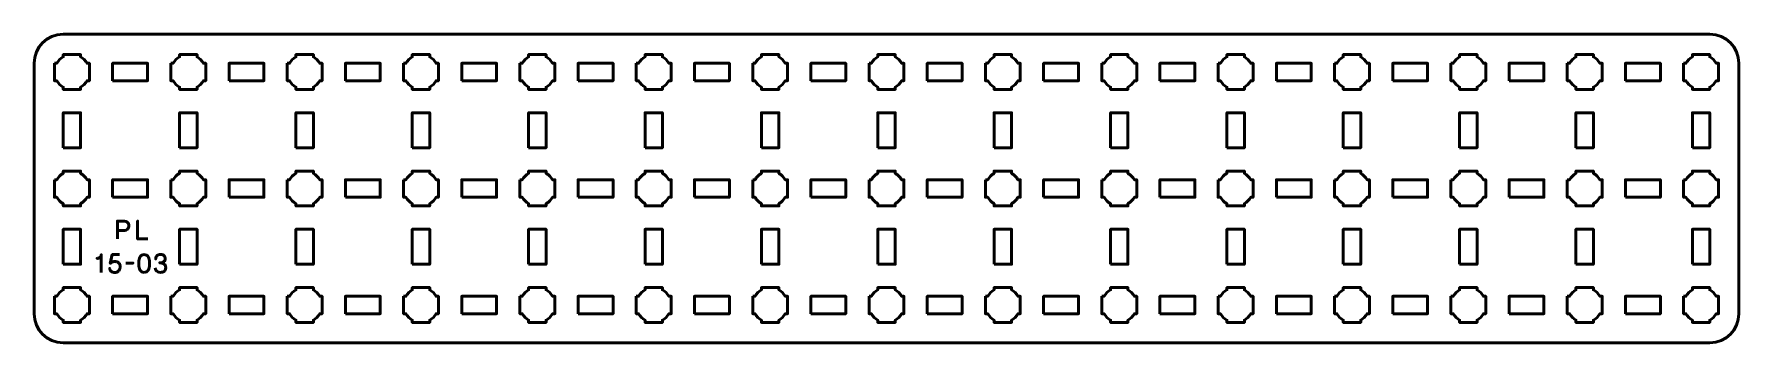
# Model space of a CAD drawing. Header units: centimetres. Extents: x -25.1 to 4.2, y -17.5 to -12.2.
import ezdxf

# ---------------------------------------------------------------- set-up
doc = ezdxf.new("R2010")
doc.units = ezdxf.units.CM
doc.header["$MEASUREMENT"] = 0
doc.layers.add('Layer 1', color=7, linetype='Continuous')

msp = doc.modelspace()

# ---------------------------------------------------------------- linework, layer by layer
at = {"layer": 'Layer 1', "color": 250, "lineweight": 53}
for points in [[(-23.8, -13), (-23.2, -13), (-23.2, -12.7), (-23.8, -12.7), (-23.8, -13)], [(-21.8, -13), (-21.2, -13), (-21.2, -12.7), (-21.8, -12.7), (-21.8, -13)], [(-19.8, -13), (-19.2, -13), (-19.2, -12.7), (-19.8, -12.7), (-19.8, -13)], [(-17.8, -13), (-17.2, -13), (-17.2, -12.7), (-17.8, -12.7), (-17.8, -13)], [(-15.8, -13), (-15.2, -13), (-15.2, -12.7), (-15.8, -12.7), (-15.8, -13)], [(-13.8, -13), (-13.2, -13), (-13.2, -12.7), (-13.8, -12.7), (-13.8, -13)], [(-11.8, -13), (-11.2, -13), (-11.2, -12.7), (-11.8, -12.7), (-11.8, -13)], [(-9.8, -13), (-9.2, -13), (-9.2, -12.7), (-9.8, -12.7), (-9.8, -13)], [(-7.8, -13), (-7.2, -13), (-7.2, -12.7), (-7.8, -12.7), (-7.8, -13)], [(-5.8, -13), (-5.2, -13), (-5.2, -12.7), (-5.8, -12.7), (-5.8, -13)], [(-3.8, -13), (-3.2, -13), (-3.2, -12.7), (-3.8, -12.7), (-3.8, -13)], [(-1.8, -13), (-1.2, -13), (-1.2, -12.7), (-1.8, -12.7), (-1.8, -13)], [(0.2, -13), (0.8, -13), (0.8, -12.7), (0.2, -12.7), (0.2, -13)], [(2.2, -13), (2.8, -13), (2.8, -12.7), (2.2, -12.7), (2.2, -13)], [(-24.65, -14.15), (-24.35, -14.15), (-24.35, -13.55), (-24.65, -13.55), (-24.65, -14.15)], [(-22.65, -14.15), (-22.35, -14.15), (-22.35, -13.55), (-22.65, -13.55), (-22.65, -14.15)], [(-20.65, -14.15), (-20.35, -14.15), (-20.35, -13.55), (-20.65, -13.55), (-20.65, -14.15)], [(-18.65, -14.15), (-18.35, -14.15), (-18.35, -13.55), (-18.65, -13.55), (-18.65, -14.15)], [(-16.65, -14.15), (-16.35, -14.15), (-16.35, -13.55), (-16.65, -13.55), (-16.65, -14.15)], [(-14.65, -14.15), (-14.35, -14.15), (-14.35, -13.55), (-14.65, -13.55), (-14.65, -14.15)], [(-12.65, -14.15), (-12.35, -14.15), (-12.35, -13.55), (-12.65, -13.55), (-12.65, -14.15)], [(-10.65, -14.15), (-10.35, -14.15), (-10.35, -13.55), (-10.65, -13.55), (-10.65, -14.15)], [(-8.65, -14.15), (-8.35, -14.15), (-8.35, -13.55), (-8.65, -13.55), (-8.65, -14.15)], [(-6.65, -14.15), (-6.35, -14.15), (-6.35, -13.55), (-6.65, -13.55), (-6.65, -14.15)], [(-4.65, -14.15), (-4.35, -14.15), (-4.35, -13.55), (-4.65, -13.55), (-4.65, -14.15)], [(-2.65, -14.15), (-2.35, -14.15), (-2.35, -13.55), (-2.65, -13.55), (-2.65, -14.15)], [(-0.65, -14.15), (-0.35, -14.15), (-0.35, -13.55), (-0.65, -13.55), (-0.65, -14.15)], [(1.35, -14.15), (1.65, -14.15), (1.65, -13.55), (1.35, -13.55), (1.35, -14.15)], [(3.35, -14.15), (3.65, -14.15), (3.65, -13.55), (3.35, -13.55), (3.35, -14.15)], [(-23.8, -15), (-23.2, -15), (-23.2, -14.7), (-23.8, -14.7), (-23.8, -15)], [(-21.8, -15), (-21.2, -15), (-21.2, -14.7), (-21.8, -14.7), (-21.8, -15)], [(-19.8, -15), (-19.2, -15), (-19.2, -14.7), (-19.8, -14.7), (-19.8, -15)], [(-17.8, -15), (-17.2, -15), (-17.2, -14.7), (-17.8, -14.7), (-17.8, -15)], [(-15.8, -15), (-15.2, -15), (-15.2, -14.7), (-15.8, -14.7), (-15.8, -15)], [(-13.8, -15), (-13.2, -15), (-13.2, -14.7), (-13.8, -14.7), (-13.8, -15)], [(-11.8, -15), (-11.2, -15), (-11.2, -14.7), (-11.8, -14.7), (-11.8, -15)], [(-9.8, -15), (-9.2, -15), (-9.2, -14.7), (-9.8, -14.7), (-9.8, -15)], [(-7.8, -15), (-7.2, -15), (-7.2, -14.7), (-7.8, -14.7), (-7.8, -15)], [(-5.8, -15), (-5.2, -15), (-5.2, -14.7), (-5.8, -14.7), (-5.8, -15)], [(-3.8, -15), (-3.2, -15), (-3.2, -14.7), (-3.8, -14.7), (-3.8, -15)], [(-1.8, -15), (-1.2, -15), (-1.2, -14.7), (-1.8, -14.7), (-1.8, -15)], [(0.2, -15), (0.8, -15), (0.8, -14.7), (0.2, -14.7), (0.2, -15)], [(2.2, -15), (2.8, -15), (2.8, -14.7), (2.2, -14.7), (2.2, -15)], [(-24.65, -16.15), (-24.35, -16.15), (-24.35, -15.55), (-24.65, -15.55), (-24.65, -16.15)], [(-22.65, -16.15), (-22.35, -16.15), (-22.35, -15.55), (-22.65, -15.55), (-22.65, -16.15)], [(-20.65, -16.15), (-20.35, -16.15), (-20.35, -15.55), (-20.65, -15.55), (-20.65, -16.15)], [(-18.65, -16.15), (-18.35, -16.15), (-18.35, -15.55), (-18.65, -15.55), (-18.65, -16.15)], [(-16.65, -16.15), (-16.35, -16.15), (-16.35, -15.55), (-16.65, -15.55), (-16.65, -16.15)], [(-14.65, -16.15), (-14.35, -16.15), (-14.35, -15.55), (-14.65, -15.55), (-14.65, -16.15)], [(-12.65, -16.15), (-12.35, -16.15), (-12.35, -15.55), (-12.65, -15.55), (-12.65, -16.15)], [(-10.65, -16.15), (-10.35, -16.15), (-10.35, -15.55), (-10.65, -15.55), (-10.65, -16.15)], [(-8.65, -16.15), (-8.35, -16.15), (-8.35, -15.55), (-8.65, -15.55), (-8.65, -16.15)], [(-6.65, -16.15), (-6.35, -16.15), (-6.35, -15.55), (-6.65, -15.55), (-6.65, -16.15)], [(-4.65, -16.15), (-4.35, -16.15), (-4.35, -15.55), (-4.65, -15.55), (-4.65, -16.15)], [(-2.65, -16.15), (-2.35, -16.15), (-2.35, -15.55), (-2.65, -15.55), (-2.65, -16.15)], [(-0.65, -16.15), (-0.35, -16.15), (-0.35, -15.55), (-0.65, -15.55), (-0.65, -16.15)], [(1.35, -16.15), (1.65, -16.15), (1.65, -15.55), (1.35, -15.55), (1.35, -16.15)], [(3.35, -16.15), (3.65, -16.15), (3.65, -15.55), (3.35, -15.55), (3.35, -16.15)], [(-23.8, -17), (-23.2, -17), (-23.2, -16.7), (-23.8, -16.7), (-23.8, -17)], [(-21.8, -17), (-21.2, -17), (-21.2, -16.7), (-21.8, -16.7), (-21.8, -17)], [(-19.8, -17), (-19.2, -17), (-19.2, -16.7), (-19.8, -16.7), (-19.8, -17)], [(-17.8, -17), (-17.2, -17), (-17.2, -16.7), (-17.8, -16.7), (-17.8, -17)], [(-15.8, -17), (-15.2, -17), (-15.2, -16.7), (-15.8, -16.7), (-15.8, -17)], [(-13.8, -17), (-13.2, -17), (-13.2, -16.7), (-13.8, -16.7), (-13.8, -17)], [(-11.8, -17), (-11.2, -17), (-11.2, -16.7), (-11.8, -16.7), (-11.8, -17)], [(-9.8, -17), (-9.2, -17), (-9.2, -16.7), (-9.8, -16.7), (-9.8, -17)], [(-7.8, -17), (-7.2, -17), (-7.2, -16.7), (-7.8, -16.7), (-7.8, -17)], [(-5.8, -17), (-5.2, -17), (-5.2, -16.7), (-5.8, -16.7), (-5.8, -17)], [(-3.8, -17), (-3.2, -17), (-3.2, -16.7), (-3.8, -16.7), (-3.8, -17)], [(-1.8, -17), (-1.2, -17), (-1.2, -16.7), (-1.8, -16.7), (-1.8, -17)], [(0.2, -17), (0.8, -17), (0.8, -16.7), (0.2, -16.7), (0.2, -17)], [(2.2, -17), (2.8, -17), (2.8, -16.7), (2.2, -16.7), (2.2, -17)]]:
    msp.add_lwpolyline(points, close=True, dxfattribs=at)
msp.add_open_spline([(-25.15, -17), (-25.15, -17), (-25.15, -12.7), (-25.15, -12.7), (-25.15, -12.7), (-25.15, -12.42391), (-24.92609, -12.2), (-24.65, -12.2), (-24.65, -12.2), (-24.65, -12.2), (3.65, -12.2), (3.65, -12.2), (3.65, -12.2), (3.92609, -12.2), (4.15, -12.42391), (4.15, -12.7), (4.15, -12.7), (4.15, -12.7), (4.15, -17), (4.15, -17), (4.15, -17), (4.15, -17.27609), (3.92609, -17.5), (3.65, -17.5), (3.65, -17.5), (3.65, -17.5), (-24.65, -17.5), (-24.65, -17.5), (-24.65, -17.5), (-24.92609, -17.5), (-25.15, -17.27609), (-25.15, -17)], degree=3, knots=[0, 0, 0, 0, 0.125, 0.125, 0.125, 0.125, 0.25, 0.25, 0.25, 0.25, 0.375, 0.375, 0.375, 0.375, 0.5, 0.5, 0.5, 0.5, 0.625, 0.625, 0.625, 0.625, 0.75, 0.75, 0.75, 0.75, 0.875, 0.875, 0.875, 0.875, 1, 1, 1, 1], dxfattribs=at)
at = {"layer": 'Layer 1', "lineweight": 53}
for points in [[(-24.8, -12.7), (-24.8, -12.7), (-24.75985, -12.7), (-24.75985, -12.7), (-24.75985, -12.7), (-24.7335, -12.65447), (-24.69553, -12.6165), (-24.65, -12.59015), (-24.65, -12.59015), (-24.65, -12.59015), (-24.65, -12.55), (-24.65, -12.55), (-24.65, -12.55), (-24.65, -12.55), (-24.5, -12.55), (-24.5, -12.55), (-24.5, -12.55), (-24.5, -12.55), (-24.35, -12.55), (-24.35, -12.55), (-24.35, -12.55), (-24.35, -12.55), (-24.35, -12.59015), (-24.35, -12.59015), (-24.35, -12.59015), (-24.30447, -12.6165), (-24.2665, -12.65447), (-24.24015, -12.7), (-24.24015, -12.7), (-24.24015, -12.7), (-24.2, -12.7), (-24.2, -12.7), (-24.2, -12.7), (-24.2, -12.7), (-24.2, -12.85), (-24.2, -12.85), (-24.2, -12.85), (-24.2, -12.85), (-24.2, -13), (-24.2, -13), (-24.2, -13), (-24.2, -13), (-24.24015, -13), (-24.24015, -13), (-24.24015, -13), (-24.2665, -13.04553), (-24.30447, -13.0835), (-24.35, -13.10985), (-24.35, -13.10985), (-24.35, -13.10985), (-24.35, -13.15), (-24.35, -13.15), (-24.35, -13.15), (-24.35, -13.15), (-24.5, -13.15), (-24.5, -13.15), (-24.5, -13.15), (-24.5, -13.15), (-24.65, -13.15), (-24.65, -13.15), (-24.65, -13.15), (-24.65, -13.15), (-24.65, -13.10985), (-24.65, -13.10985), (-24.65, -13.10985), (-24.69553, -13.0835), (-24.7335, -13.04553), (-24.75985, -13), (-24.75985, -13), (-24.75985, -13), (-24.8, -13), (-24.8, -13), (-24.8, -13), (-24.8, -13), (-24.8, -12.85), (-24.8, -12.85), (-24.8, -12.85), (-24.8, -12.85), (-24.8, -12.7), (-24.8, -12.7)], [(-22.8, -12.7), (-22.8, -12.7), (-22.75985, -12.7), (-22.75985, -12.7), (-22.75985, -12.7), (-22.7335, -12.65447), (-22.69553, -12.6165), (-22.65, -12.59015), (-22.65, -12.59015), (-22.65, -12.59015), (-22.65, -12.55), (-22.65, -12.55), (-22.65, -12.55), (-22.65, -12.55), (-22.5, -12.55), (-22.5, -12.55), (-22.5, -12.55), (-22.5, -12.55), (-22.35, -12.55), (-22.35, -12.55), (-22.35, -12.55), (-22.35, -12.55), (-22.35, -12.59015), (-22.35, -12.59015), (-22.35, -12.59015), (-22.30447, -12.6165), (-22.2665, -12.65447), (-22.24015, -12.7), (-22.24015, -12.7), (-22.24015, -12.7), (-22.2, -12.7), (-22.2, -12.7), (-22.2, -12.7), (-22.2, -12.7), (-22.2, -12.85), (-22.2, -12.85), (-22.2, -12.85), (-22.2, -12.85), (-22.2, -13), (-22.2, -13), (-22.2, -13), (-22.2, -13), (-22.24015, -13), (-22.24015, -13), (-22.24015, -13), (-22.2665, -13.04553), (-22.30447, -13.0835), (-22.35, -13.10985), (-22.35, -13.10985), (-22.35, -13.10985), (-22.35, -13.15), (-22.35, -13.15), (-22.35, -13.15), (-22.35, -13.15), (-22.5, -13.15), (-22.5, -13.15), (-22.5, -13.15), (-22.5, -13.15), (-22.65, -13.15), (-22.65, -13.15), (-22.65, -13.15), (-22.65, -13.15), (-22.65, -13.10985), (-22.65, -13.10985), (-22.65, -13.10985), (-22.69553, -13.0835), (-22.7335, -13.04553), (-22.75985, -13), (-22.75985, -13), (-22.75985, -13), (-22.8, -13), (-22.8, -13), (-22.8, -13), (-22.8, -13), (-22.8, -12.85), (-22.8, -12.85), (-22.8, -12.85), (-22.8, -12.85), (-22.8, -12.7), (-22.8, -12.7)], [(-20.8, -12.7), (-20.8, -12.7), (-20.75985, -12.7), (-20.75985, -12.7), (-20.75985, -12.7), (-20.7335, -12.65447), (-20.69553, -12.6165), (-20.65, -12.59015), (-20.65, -12.59015), (-20.65, -12.59015), (-20.65, -12.55), (-20.65, -12.55), (-20.65, -12.55), (-20.65, -12.55), (-20.5, -12.55), (-20.5, -12.55), (-20.5, -12.55), (-20.5, -12.55), (-20.35, -12.55), (-20.35, -12.55), (-20.35, -12.55), (-20.35, -12.55), (-20.35, -12.59015), (-20.35, -12.59015), (-20.35, -12.59015), (-20.30447, -12.6165), (-20.2665, -12.65447), (-20.24015, -12.7), (-20.24015, -12.7), (-20.24015, -12.7), (-20.2, -12.7), (-20.2, -12.7), (-20.2, -12.7), (-20.2, -12.7), (-20.2, -12.85), (-20.2, -12.85), (-20.2, -12.85), (-20.2, -12.85), (-20.2, -13), (-20.2, -13), (-20.2, -13), (-20.2, -13), (-20.24015, -13), (-20.24015, -13), (-20.24015, -13), (-20.2665, -13.04553), (-20.30447, -13.0835), (-20.35, -13.10985), (-20.35, -13.10985), (-20.35, -13.10985), (-20.35, -13.15), (-20.35, -13.15), (-20.35, -13.15), (-20.35, -13.15), (-20.5, -13.15), (-20.5, -13.15), (-20.5, -13.15), (-20.5, -13.15), (-20.65, -13.15), (-20.65, -13.15), (-20.65, -13.15), (-20.65, -13.15), (-20.65, -13.10985), (-20.65, -13.10985), (-20.65, -13.10985), (-20.69553, -13.0835), (-20.7335, -13.04553), (-20.75985, -13), (-20.75985, -13), (-20.75985, -13), (-20.8, -13), (-20.8, -13), (-20.8, -13), (-20.8, -13), (-20.8, -12.85), (-20.8, -12.85), (-20.8, -12.85), (-20.8, -12.85), (-20.8, -12.7), (-20.8, -12.7)], [(-18.8, -12.7), (-18.8, -12.7), (-18.75985, -12.7), (-18.75985, -12.7), (-18.75985, -12.7), (-18.7335, -12.65447), (-18.69553, -12.6165), (-18.65, -12.59015), (-18.65, -12.59015), (-18.65, -12.59015), (-18.65, -12.55), (-18.65, -12.55), (-18.65, -12.55), (-18.65, -12.55), (-18.5, -12.55), (-18.5, -12.55), (-18.5, -12.55), (-18.5, -12.55), (-18.35, -12.55), (-18.35, -12.55), (-18.35, -12.55), (-18.35, -12.55), (-18.35, -12.59015), (-18.35, -12.59015), (-18.35, -12.59015), (-18.30447, -12.6165), (-18.2665, -12.65447), (-18.24015, -12.7), (-18.24015, -12.7), (-18.24015, -12.7), (-18.2, -12.7), (-18.2, -12.7), (-18.2, -12.7), (-18.2, -12.7), (-18.2, -12.85), (-18.2, -12.85), (-18.2, -12.85), (-18.2, -12.85), (-18.2, -13), (-18.2, -13), (-18.2, -13), (-18.2, -13), (-18.24015, -13), (-18.24015, -13), (-18.24015, -13), (-18.2665, -13.04553), (-18.30447, -13.0835), (-18.35, -13.10985), (-18.35, -13.10985), (-18.35, -13.10985), (-18.35, -13.15), (-18.35, -13.15), (-18.35, -13.15), (-18.35, -13.15), (-18.5, -13.15), (-18.5, -13.15), (-18.5, -13.15), (-18.5, -13.15), (-18.65, -13.15), (-18.65, -13.15), (-18.65, -13.15), (-18.65, -13.15), (-18.65, -13.10985), (-18.65, -13.10985), (-18.65, -13.10985), (-18.69553, -13.0835), (-18.7335, -13.04553), (-18.75985, -13), (-18.75985, -13), (-18.75985, -13), (-18.8, -13), (-18.8, -13), (-18.8, -13), (-18.8, -13), (-18.8, -12.85), (-18.8, -12.85), (-18.8, -12.85), (-18.8, -12.85), (-18.8, -12.7), (-18.8, -12.7)], [(-16.8, -12.7), (-16.8, -12.7), (-16.75985, -12.7), (-16.75985, -12.7), (-16.75985, -12.7), (-16.7335, -12.65447), (-16.69553, -12.6165), (-16.65, -12.59015), (-16.65, -12.59015), (-16.65, -12.59015), (-16.65, -12.55), (-16.65, -12.55), (-16.65, -12.55), (-16.65, -12.55), (-16.5, -12.55), (-16.5, -12.55), (-16.5, -12.55), (-16.5, -12.55), (-16.35, -12.55), (-16.35, -12.55), (-16.35, -12.55), (-16.35, -12.55), (-16.35, -12.59015), (-16.35, -12.59015), (-16.35, -12.59015), (-16.30447, -12.6165), (-16.2665, -12.65447), (-16.24015, -12.7), (-16.24015, -12.7), (-16.24015, -12.7), (-16.2, -12.7), (-16.2, -12.7), (-16.2, -12.7), (-16.2, -12.7), (-16.2, -12.85), (-16.2, -12.85), (-16.2, -12.85), (-16.2, -12.85), (-16.2, -13), (-16.2, -13), (-16.2, -13), (-16.2, -13), (-16.24015, -13), (-16.24015, -13), (-16.24015, -13), (-16.2665, -13.04553), (-16.30447, -13.0835), (-16.35, -13.10985), (-16.35, -13.10985), (-16.35, -13.10985), (-16.35, -13.15), (-16.35, -13.15), (-16.35, -13.15), (-16.35, -13.15), (-16.5, -13.15), (-16.5, -13.15), (-16.5, -13.15), (-16.5, -13.15), (-16.65, -13.15), (-16.65, -13.15), (-16.65, -13.15), (-16.65, -13.15), (-16.65, -13.10985), (-16.65, -13.10985), (-16.65, -13.10985), (-16.69553, -13.0835), (-16.7335, -13.04553), (-16.75985, -13), (-16.75985, -13), (-16.75985, -13), (-16.8, -13), (-16.8, -13), (-16.8, -13), (-16.8, -13), (-16.8, -12.85), (-16.8, -12.85), (-16.8, -12.85), (-16.8, -12.85), (-16.8, -12.7), (-16.8, -12.7)], [(-14.8, -12.7), (-14.8, -12.7), (-14.75985, -12.7), (-14.75985, -12.7), (-14.75985, -12.7), (-14.7335, -12.65447), (-14.69553, -12.6165), (-14.65, -12.59015), (-14.65, -12.59015), (-14.65, -12.59015), (-14.65, -12.55), (-14.65, -12.55), (-14.65, -12.55), (-14.65, -12.55), (-14.5, -12.55), (-14.5, -12.55), (-14.5, -12.55), (-14.5, -12.55), (-14.35, -12.55), (-14.35, -12.55), (-14.35, -12.55), (-14.35, -12.55), (-14.35, -12.59015), (-14.35, -12.59015), (-14.35, -12.59015), (-14.30447, -12.6165), (-14.2665, -12.65447), (-14.24015, -12.7), (-14.24015, -12.7), (-14.24015, -12.7), (-14.2, -12.7), (-14.2, -12.7), (-14.2, -12.7), (-14.2, -12.7), (-14.2, -12.85), (-14.2, -12.85), (-14.2, -12.85), (-14.2, -12.85), (-14.2, -13), (-14.2, -13), (-14.2, -13), (-14.2, -13), (-14.24015, -13), (-14.24015, -13), (-14.24015, -13), (-14.2665, -13.04553), (-14.30447, -13.0835), (-14.35, -13.10985), (-14.35, -13.10985), (-14.35, -13.10985), (-14.35, -13.15), (-14.35, -13.15), (-14.35, -13.15), (-14.35, -13.15), (-14.5, -13.15), (-14.5, -13.15), (-14.5, -13.15), (-14.5, -13.15), (-14.65, -13.15), (-14.65, -13.15), (-14.65, -13.15), (-14.65, -13.15), (-14.65, -13.10985), (-14.65, -13.10985), (-14.65, -13.10985), (-14.69553, -13.0835), (-14.7335, -13.04553), (-14.75985, -13), (-14.75985, -13), (-14.75985, -13), (-14.8, -13), (-14.8, -13), (-14.8, -13), (-14.8, -13), (-14.8, -12.85), (-14.8, -12.85), (-14.8, -12.85), (-14.8, -12.85), (-14.8, -12.7), (-14.8, -12.7)], [(-12.8, -12.7), (-12.8, -12.7), (-12.75985, -12.7), (-12.75985, -12.7), (-12.75985, -12.7), (-12.7335, -12.65447), (-12.69553, -12.6165), (-12.65, -12.59015), (-12.65, -12.59015), (-12.65, -12.59015), (-12.65, -12.55), (-12.65, -12.55), (-12.65, -12.55), (-12.65, -12.55), (-12.5, -12.55), (-12.5, -12.55), (-12.5, -12.55), (-12.5, -12.55), (-12.35, -12.55), (-12.35, -12.55), (-12.35, -12.55), (-12.35, -12.55), (-12.35, -12.59015), (-12.35, -12.59015), (-12.35, -12.59015), (-12.30447, -12.6165), (-12.2665, -12.65447), (-12.24015, -12.7), (-12.24015, -12.7), (-12.24015, -12.7), (-12.2, -12.7), (-12.2, -12.7), (-12.2, -12.7), (-12.2, -12.7), (-12.2, -12.85), (-12.2, -12.85), (-12.2, -12.85), (-12.2, -12.85), (-12.2, -13), (-12.2, -13), (-12.2, -13), (-12.2, -13), (-12.24015, -13), (-12.24015, -13), (-12.24015, -13), (-12.2665, -13.04553), (-12.30447, -13.0835), (-12.35, -13.10985), (-12.35, -13.10985), (-12.35, -13.10985), (-12.35, -13.15), (-12.35, -13.15), (-12.35, -13.15), (-12.35, -13.15), (-12.5, -13.15), (-12.5, -13.15), (-12.5, -13.15), (-12.5, -13.15), (-12.65, -13.15), (-12.65, -13.15), (-12.65, -13.15), (-12.65, -13.15), (-12.65, -13.10985), (-12.65, -13.10985), (-12.65, -13.10985), (-12.69553, -13.0835), (-12.7335, -13.04553), (-12.75985, -13), (-12.75985, -13), (-12.75985, -13), (-12.8, -13), (-12.8, -13), (-12.8, -13), (-12.8, -13), (-12.8, -12.85), (-12.8, -12.85), (-12.8, -12.85), (-12.8, -12.85), (-12.8, -12.7), (-12.8, -12.7)], [(-10.8, -12.7), (-10.8, -12.7), (-10.75985, -12.7), (-10.75985, -12.7), (-10.75985, -12.7), (-10.7335, -12.65447), (-10.69553, -12.6165), (-10.65, -12.59015), (-10.65, -12.59015), (-10.65, -12.59015), (-10.65, -12.55), (-10.65, -12.55), (-10.65, -12.55), (-10.65, -12.55), (-10.5, -12.55), (-10.5, -12.55), (-10.5, -12.55), (-10.5, -12.55), (-10.35, -12.55), (-10.35, -12.55), (-10.35, -12.55), (-10.35, -12.55), (-10.35, -12.59015), (-10.35, -12.59015), (-10.35, -12.59015), (-10.30447, -12.6165), (-10.2665, -12.65447), (-10.24015, -12.7), (-10.24015, -12.7), (-10.24015, -12.7), (-10.2, -12.7), (-10.2, -12.7), (-10.2, -12.7), (-10.2, -12.7), (-10.2, -12.85), (-10.2, -12.85), (-10.2, -12.85), (-10.2, -12.85), (-10.2, -13), (-10.2, -13), (-10.2, -13), (-10.2, -13), (-10.24015, -13), (-10.24015, -13), (-10.24015, -13), (-10.2665, -13.04553), (-10.30447, -13.0835), (-10.35, -13.10985), (-10.35, -13.10985), (-10.35, -13.10985), (-10.35, -13.15), (-10.35, -13.15), (-10.35, -13.15), (-10.35, -13.15), (-10.5, -13.15), (-10.5, -13.15), (-10.5, -13.15), (-10.5, -13.15), (-10.65, -13.15), (-10.65, -13.15), (-10.65, -13.15), (-10.65, -13.15), (-10.65, -13.10985), (-10.65, -13.10985), (-10.65, -13.10985), (-10.69553, -13.0835), (-10.7335, -13.04553), (-10.75985, -13), (-10.75985, -13), (-10.75985, -13), (-10.8, -13), (-10.8, -13), (-10.8, -13), (-10.8, -13), (-10.8, -12.85), (-10.8, -12.85), (-10.8, -12.85), (-10.8, -12.85), (-10.8, -12.7), (-10.8, -12.7)], [(-8.8, -12.7), (-8.8, -12.7), (-8.75985, -12.7), (-8.75985, -12.7), (-8.75985, -12.7), (-8.7335, -12.65447), (-8.69553, -12.6165), (-8.65, -12.59015), (-8.65, -12.59015), (-8.65, -12.59015), (-8.65, -12.55), (-8.65, -12.55), (-8.65, -12.55), (-8.65, -12.55), (-8.5, -12.55), (-8.5, -12.55), (-8.5, -12.55), (-8.5, -12.55), (-8.35, -12.55), (-8.35, -12.55), (-8.35, -12.55), (-8.35, -12.55), (-8.35, -12.59015), (-8.35, -12.59015), (-8.35, -12.59015), (-8.30447, -12.6165), (-8.2665, -12.65447), (-8.24015, -12.7), (-8.24015, -12.7), (-8.24015, -12.7), (-8.2, -12.7), (-8.2, -12.7), (-8.2, -12.7), (-8.2, -12.7), (-8.2, -12.85), (-8.2, -12.85), (-8.2, -12.85), (-8.2, -12.85), (-8.2, -13), (-8.2, -13), (-8.2, -13), (-8.2, -13), (-8.24015, -13), (-8.24015, -13), (-8.24015, -13), (-8.2665, -13.04553), (-8.30447, -13.0835), (-8.35, -13.10985), (-8.35, -13.10985), (-8.35, -13.10985), (-8.35, -13.15), (-8.35, -13.15), (-8.35, -13.15), (-8.35, -13.15), (-8.5, -13.15), (-8.5, -13.15), (-8.5, -13.15), (-8.5, -13.15), (-8.65, -13.15), (-8.65, -13.15), (-8.65, -13.15), (-8.65, -13.15), (-8.65, -13.10985), (-8.65, -13.10985), (-8.65, -13.10985), (-8.69553, -13.0835), (-8.7335, -13.04553), (-8.75985, -13), (-8.75985, -13), (-8.75985, -13), (-8.8, -13), (-8.8, -13), (-8.8, -13), (-8.8, -13), (-8.8, -12.85), (-8.8, -12.85), (-8.8, -12.85), (-8.8, -12.85), (-8.8, -12.7), (-8.8, -12.7)], [(-6.8, -12.7), (-6.8, -12.7), (-6.75985, -12.7), (-6.75985, -12.7), (-6.75985, -12.7), (-6.7335, -12.65447), (-6.69553, -12.6165), (-6.65, -12.59015), (-6.65, -12.59015), (-6.65, -12.59015), (-6.65, -12.55), (-6.65, -12.55), (-6.65, -12.55), (-6.65, -12.55), (-6.5, -12.55), (-6.5, -12.55), (-6.5, -12.55), (-6.5, -12.55), (-6.35, -12.55), (-6.35, -12.55), (-6.35, -12.55), (-6.35, -12.55), (-6.35, -12.59015), (-6.35, -12.59015), (-6.35, -12.59015), (-6.30447, -12.6165), (-6.2665, -12.65447), (-6.24015, -12.7), (-6.24015, -12.7), (-6.24015, -12.7), (-6.2, -12.7), (-6.2, -12.7), (-6.2, -12.7), (-6.2, -12.7), (-6.2, -12.85), (-6.2, -12.85), (-6.2, -12.85), (-6.2, -12.85), (-6.2, -13), (-6.2, -13), (-6.2, -13), (-6.2, -13), (-6.24015, -13), (-6.24015, -13), (-6.24015, -13), (-6.2665, -13.04553), (-6.30447, -13.0835), (-6.35, -13.10985), (-6.35, -13.10985), (-6.35, -13.10985), (-6.35, -13.15), (-6.35, -13.15), (-6.35, -13.15), (-6.35, -13.15), (-6.5, -13.15), (-6.5, -13.15), (-6.5, -13.15), (-6.5, -13.15), (-6.65, -13.15), (-6.65, -13.15), (-6.65, -13.15), (-6.65, -13.15), (-6.65, -13.10985), (-6.65, -13.10985), (-6.65, -13.10985), (-6.69553, -13.0835), (-6.7335, -13.04553), (-6.75985, -13), (-6.75985, -13), (-6.75985, -13), (-6.8, -13), (-6.8, -13), (-6.8, -13), (-6.8, -13), (-6.8, -12.85), (-6.8, -12.85), (-6.8, -12.85), (-6.8, -12.85), (-6.8, -12.7), (-6.8, -12.7)], [(-4.8, -12.7), (-4.8, -12.7), (-4.75985, -12.7), (-4.75985, -12.7), (-4.75985, -12.7), (-4.7335, -12.65447), (-4.69553, -12.6165), (-4.65, -12.59015), (-4.65, -12.59015), (-4.65, -12.59015), (-4.65, -12.55), (-4.65, -12.55), (-4.65, -12.55), (-4.65, -12.55), (-4.5, -12.55), (-4.5, -12.55), (-4.5, -12.55), (-4.5, -12.55), (-4.35, -12.55), (-4.35, -12.55), (-4.35, -12.55), (-4.35, -12.55), (-4.35, -12.59015), (-4.35, -12.59015), (-4.35, -12.59015), (-4.30447, -12.6165), (-4.2665, -12.65447), (-4.24015, -12.7), (-4.24015, -12.7), (-4.24015, -12.7), (-4.2, -12.7), (-4.2, -12.7), (-4.2, -12.7), (-4.2, -12.7), (-4.2, -12.85), (-4.2, -12.85), (-4.2, -12.85), (-4.2, -12.85), (-4.2, -13), (-4.2, -13), (-4.2, -13), (-4.2, -13), (-4.24015, -13), (-4.24015, -13), (-4.24015, -13), (-4.2665, -13.04553), (-4.30447, -13.0835), (-4.35, -13.10985), (-4.35, -13.10985), (-4.35, -13.10985), (-4.35, -13.15), (-4.35, -13.15), (-4.35, -13.15), (-4.35, -13.15), (-4.5, -13.15), (-4.5, -13.15), (-4.5, -13.15), (-4.5, -13.15), (-4.65, -13.15), (-4.65, -13.15), (-4.65, -13.15), (-4.65, -13.15), (-4.65, -13.10985), (-4.65, -13.10985), (-4.65, -13.10985), (-4.69553, -13.0835), (-4.7335, -13.04553), (-4.75985, -13), (-4.75985, -13), (-4.75985, -13), (-4.8, -13), (-4.8, -13), (-4.8, -13), (-4.8, -13), (-4.8, -12.85), (-4.8, -12.85), (-4.8, -12.85), (-4.8, -12.85), (-4.8, -12.7), (-4.8, -12.7)], [(-2.8, -12.7), (-2.8, -12.7), (-2.75985, -12.7), (-2.75985, -12.7), (-2.75985, -12.7), (-2.7335, -12.65447), (-2.69553, -12.6165), (-2.65, -12.59015), (-2.65, -12.59015), (-2.65, -12.59015), (-2.65, -12.55), (-2.65, -12.55), (-2.65, -12.55), (-2.65, -12.55), (-2.5, -12.55), (-2.5, -12.55), (-2.5, -12.55), (-2.5, -12.55), (-2.35, -12.55), (-2.35, -12.55), (-2.35, -12.55), (-2.35, -12.55), (-2.35, -12.59015), (-2.35, -12.59015), (-2.35, -12.59015), (-2.30447, -12.6165), (-2.2665, -12.65447), (-2.24015, -12.7), (-2.24015, -12.7), (-2.24015, -12.7), (-2.2, -12.7), (-2.2, -12.7), (-2.2, -12.7), (-2.2, -12.7), (-2.2, -12.85), (-2.2, -12.85), (-2.2, -12.85), (-2.2, -12.85), (-2.2, -13), (-2.2, -13), (-2.2, -13), (-2.2, -13), (-2.24015, -13), (-2.24015, -13), (-2.24015, -13), (-2.2665, -13.04553), (-2.30447, -13.0835), (-2.35, -13.10985), (-2.35, -13.10985), (-2.35, -13.10985), (-2.35, -13.15), (-2.35, -13.15), (-2.35, -13.15), (-2.35, -13.15), (-2.5, -13.15), (-2.5, -13.15), (-2.5, -13.15), (-2.5, -13.15), (-2.65, -13.15), (-2.65, -13.15), (-2.65, -13.15), (-2.65, -13.15), (-2.65, -13.10985), (-2.65, -13.10985), (-2.65, -13.10985), (-2.69553, -13.0835), (-2.7335, -13.04553), (-2.75985, -13), (-2.75985, -13), (-2.75985, -13), (-2.8, -13), (-2.8, -13), (-2.8, -13), (-2.8, -13), (-2.8, -12.85), (-2.8, -12.85), (-2.8, -12.85), (-2.8, -12.85), (-2.8, -12.7), (-2.8, -12.7)], [(-0.8, -12.7), (-0.8, -12.7), (-0.75985, -12.7), (-0.75985, -12.7), (-0.75985, -12.7), (-0.7335, -12.65447), (-0.69553, -12.6165), (-0.65, -12.59015), (-0.65, -12.59015), (-0.65, -12.59015), (-0.65, -12.55), (-0.65, -12.55), (-0.65, -12.55), (-0.65, -12.55), (-0.5, -12.55), (-0.5, -12.55), (-0.5, -12.55), (-0.5, -12.55), (-0.35, -12.55), (-0.35, -12.55), (-0.35, -12.55), (-0.35, -12.55), (-0.35, -12.59015), (-0.35, -12.59015), (-0.35, -12.59015), (-0.30447, -12.6165), (-0.2665, -12.65447), (-0.24015, -12.7), (-0.24015, -12.7), (-0.24015, -12.7), (-0.2, -12.7), (-0.2, -12.7), (-0.2, -12.7), (-0.2, -12.7), (-0.2, -12.85), (-0.2, -12.85), (-0.2, -12.85), (-0.2, -12.85), (-0.2, -13), (-0.2, -13), (-0.2, -13), (-0.2, -13), (-0.24015, -13), (-0.24015, -13), (-0.24015, -13), (-0.2665, -13.04553), (-0.30447, -13.0835), (-0.35, -13.10985), (-0.35, -13.10985), (-0.35, -13.10985), (-0.35, -13.15), (-0.35, -13.15), (-0.35, -13.15), (-0.35, -13.15), (-0.5, -13.15), (-0.5, -13.15), (-0.5, -13.15), (-0.5, -13.15), (-0.65, -13.15), (-0.65, -13.15), (-0.65, -13.15), (-0.65, -13.15), (-0.65, -13.10985), (-0.65, -13.10985), (-0.65, -13.10985), (-0.69553, -13.0835), (-0.7335, -13.04553), (-0.75985, -13), (-0.75985, -13), (-0.75985, -13), (-0.8, -13), (-0.8, -13), (-0.8, -13), (-0.8, -13), (-0.8, -12.85), (-0.8, -12.85), (-0.8, -12.85), (-0.8, -12.85), (-0.8, -12.7), (-0.8, -12.7)], [(1.2, -12.7), (1.2, -12.7), (1.24015, -12.7), (1.24015, -12.7), (1.24015, -12.7), (1.2665, -12.65447), (1.30447, -12.6165), (1.35, -12.59015), (1.35, -12.59015), (1.35, -12.59015), (1.35, -12.55), (1.35, -12.55), (1.35, -12.55), (1.35, -12.55), (1.5, -12.55), (1.5, -12.55), (1.5, -12.55), (1.5, -12.55), (1.65, -12.55), (1.65, -12.55), (1.65, -12.55), (1.65, -12.55), (1.65, -12.59015), (1.65, -12.59015), (1.65, -12.59015), (1.69553, -12.6165), (1.7335, -12.65447), (1.75985, -12.7), (1.75985, -12.7), (1.75985, -12.7), (1.8, -12.7), (1.8, -12.7), (1.8, -12.7), (1.8, -12.7), (1.8, -12.85), (1.8, -12.85), (1.8, -12.85), (1.8, -12.85), (1.8, -13), (1.8, -13), (1.8, -13), (1.8, -13), (1.75985, -13), (1.75985, -13), (1.75985, -13), (1.7335, -13.04553), (1.69553, -13.0835), (1.65, -13.10985), (1.65, -13.10985), (1.65, -13.10985), (1.65, -13.15), (1.65, -13.15), (1.65, -13.15), (1.65, -13.15), (1.5, -13.15), (1.5, -13.15), (1.5, -13.15), (1.5, -13.15), (1.35, -13.15), (1.35, -13.15), (1.35, -13.15), (1.35, -13.15), (1.35, -13.10985), (1.35, -13.10985), (1.35, -13.10985), (1.30447, -13.0835), (1.2665, -13.04553), (1.24015, -13), (1.24015, -13), (1.24015, -13), (1.2, -13), (1.2, -13), (1.2, -13), (1.2, -13), (1.2, -12.85), (1.2, -12.85), (1.2, -12.85), (1.2, -12.85), (1.2, -12.7), (1.2, -12.7)], [(3.2, -12.7), (3.2, -12.7), (3.24015, -12.7), (3.24015, -12.7), (3.24015, -12.7), (3.2665, -12.65447), (3.30447, -12.6165), (3.35, -12.59015), (3.35, -12.59015), (3.35, -12.59015), (3.35, -12.55), (3.35, -12.55), (3.35, -12.55), (3.35, -12.55), (3.5, -12.55), (3.5, -12.55), (3.5, -12.55), (3.5, -12.55), (3.65, -12.55), (3.65, -12.55), (3.65, -12.55), (3.65, -12.55), (3.65, -12.59015), (3.65, -12.59015), (3.65, -12.59015), (3.69553, -12.6165), (3.7335, -12.65447), (3.75985, -12.7), (3.75985, -12.7), (3.75985, -12.7), (3.8, -12.7), (3.8, -12.7), (3.8, -12.7), (3.8, -12.7), (3.8, -12.85), (3.8, -12.85), (3.8, -12.85), (3.8, -12.85), (3.8, -13), (3.8, -13), (3.8, -13), (3.8, -13), (3.75985, -13), (3.75985, -13), (3.75985, -13), (3.7335, -13.04553), (3.69553, -13.0835), (3.65, -13.10985), (3.65, -13.10985), (3.65, -13.10985), (3.65, -13.15), (3.65, -13.15), (3.65, -13.15), (3.65, -13.15), (3.5, -13.15), (3.5, -13.15), (3.5, -13.15), (3.5, -13.15), (3.35, -13.15), (3.35, -13.15), (3.35, -13.15), (3.35, -13.15), (3.35, -13.10985), (3.35, -13.10985), (3.35, -13.10985), (3.30447, -13.0835), (3.2665, -13.04553), (3.24015, -13), (3.24015, -13), (3.24015, -13), (3.2, -13), (3.2, -13), (3.2, -13), (3.2, -13), (3.2, -12.85), (3.2, -12.85), (3.2, -12.85), (3.2, -12.85), (3.2, -12.7), (3.2, -12.7)], [(-24.8, -14.7), (-24.8, -14.7), (-24.75985, -14.7), (-24.75985, -14.7), (-24.75985, -14.7), (-24.7335, -14.65447), (-24.69553, -14.6165), (-24.65, -14.59015), (-24.65, -14.59015), (-24.65, -14.59015), (-24.65, -14.55), (-24.65, -14.55), (-24.65, -14.55), (-24.65, -14.55), (-24.5, -14.55), (-24.5, -14.55), (-24.5, -14.55), (-24.5, -14.55), (-24.35, -14.55), (-24.35, -14.55), (-24.35, -14.55), (-24.35, -14.55), (-24.35, -14.59015), (-24.35, -14.59015), (-24.35, -14.59015), (-24.30447, -14.6165), (-24.2665, -14.65447), (-24.24015, -14.7), (-24.24015, -14.7), (-24.24015, -14.7), (-24.2, -14.7), (-24.2, -14.7), (-24.2, -14.7), (-24.2, -14.7), (-24.2, -14.85), (-24.2, -14.85), (-24.2, -14.85), (-24.2, -14.85), (-24.2, -15), (-24.2, -15), (-24.2, -15), (-24.2, -15), (-24.24015, -15), (-24.24015, -15), (-24.24015, -15), (-24.2665, -15.04553), (-24.30447, -15.0835), (-24.35, -15.10985), (-24.35, -15.10985), (-24.35, -15.10985), (-24.35, -15.15), (-24.35, -15.15), (-24.35, -15.15), (-24.35, -15.15), (-24.5, -15.15), (-24.5, -15.15), (-24.5, -15.15), (-24.5, -15.15), (-24.65, -15.15), (-24.65, -15.15), (-24.65, -15.15), (-24.65, -15.15), (-24.65, -15.10985), (-24.65, -15.10985), (-24.65, -15.10985), (-24.69553, -15.0835), (-24.7335, -15.04553), (-24.75985, -15), (-24.75985, -15), (-24.75985, -15), (-24.8, -15), (-24.8, -15), (-24.8, -15), (-24.8, -15), (-24.8, -14.85), (-24.8, -14.85), (-24.8, -14.85), (-24.8, -14.85), (-24.8, -14.7), (-24.8, -14.7)], [(-22.8, -14.7), (-22.8, -14.7), (-22.75985, -14.7), (-22.75985, -14.7), (-22.75985, -14.7), (-22.7335, -14.65447), (-22.69553, -14.6165), (-22.65, -14.59015), (-22.65, -14.59015), (-22.65, -14.59015), (-22.65, -14.55), (-22.65, -14.55), (-22.65, -14.55), (-22.65, -14.55), (-22.5, -14.55), (-22.5, -14.55), (-22.5, -14.55), (-22.5, -14.55), (-22.35, -14.55), (-22.35, -14.55), (-22.35, -14.55), (-22.35, -14.55), (-22.35, -14.59015), (-22.35, -14.59015), (-22.35, -14.59015), (-22.30447, -14.6165), (-22.2665, -14.65447), (-22.24015, -14.7), (-22.24015, -14.7), (-22.24015, -14.7), (-22.2, -14.7), (-22.2, -14.7), (-22.2, -14.7), (-22.2, -14.7), (-22.2, -14.85), (-22.2, -14.85), (-22.2, -14.85), (-22.2, -14.85), (-22.2, -15), (-22.2, -15), (-22.2, -15), (-22.2, -15), (-22.24015, -15), (-22.24015, -15), (-22.24015, -15), (-22.2665, -15.04553), (-22.30447, -15.0835), (-22.35, -15.10985), (-22.35, -15.10985), (-22.35, -15.10985), (-22.35, -15.15), (-22.35, -15.15), (-22.35, -15.15), (-22.35, -15.15), (-22.5, -15.15), (-22.5, -15.15), (-22.5, -15.15), (-22.5, -15.15), (-22.65, -15.15), (-22.65, -15.15), (-22.65, -15.15), (-22.65, -15.15), (-22.65, -15.10985), (-22.65, -15.10985), (-22.65, -15.10985), (-22.69553, -15.0835), (-22.7335, -15.04553), (-22.75985, -15), (-22.75985, -15), (-22.75985, -15), (-22.8, -15), (-22.8, -15), (-22.8, -15), (-22.8, -15), (-22.8, -14.85), (-22.8, -14.85), (-22.8, -14.85), (-22.8, -14.85), (-22.8, -14.7), (-22.8, -14.7)], [(-20.8, -14.7), (-20.8, -14.7), (-20.75985, -14.7), (-20.75985, -14.7), (-20.75985, -14.7), (-20.7335, -14.65447), (-20.69553, -14.6165), (-20.65, -14.59015), (-20.65, -14.59015), (-20.65, -14.59015), (-20.65, -14.55), (-20.65, -14.55), (-20.65, -14.55), (-20.65, -14.55), (-20.5, -14.55), (-20.5, -14.55), (-20.5, -14.55), (-20.5, -14.55), (-20.35, -14.55), (-20.35, -14.55), (-20.35, -14.55), (-20.35, -14.55), (-20.35, -14.59015), (-20.35, -14.59015), (-20.35, -14.59015), (-20.30447, -14.6165), (-20.2665, -14.65447), (-20.24015, -14.7), (-20.24015, -14.7), (-20.24015, -14.7), (-20.2, -14.7), (-20.2, -14.7), (-20.2, -14.7), (-20.2, -14.7), (-20.2, -14.85), (-20.2, -14.85), (-20.2, -14.85), (-20.2, -14.85), (-20.2, -15), (-20.2, -15), (-20.2, -15), (-20.2, -15), (-20.24015, -15), (-20.24015, -15), (-20.24015, -15), (-20.2665, -15.04553), (-20.30447, -15.0835), (-20.35, -15.10985), (-20.35, -15.10985), (-20.35, -15.10985), (-20.35, -15.15), (-20.35, -15.15), (-20.35, -15.15), (-20.35, -15.15), (-20.5, -15.15), (-20.5, -15.15), (-20.5, -15.15), (-20.5, -15.15), (-20.65, -15.15), (-20.65, -15.15), (-20.65, -15.15), (-20.65, -15.15), (-20.65, -15.10985), (-20.65, -15.10985), (-20.65, -15.10985), (-20.69553, -15.0835), (-20.7335, -15.04553), (-20.75985, -15), (-20.75985, -15), (-20.75985, -15), (-20.8, -15), (-20.8, -15), (-20.8, -15), (-20.8, -15), (-20.8, -14.85), (-20.8, -14.85), (-20.8, -14.85), (-20.8, -14.85), (-20.8, -14.7), (-20.8, -14.7)], [(-18.8, -14.7), (-18.8, -14.7), (-18.75985, -14.7), (-18.75985, -14.7), (-18.75985, -14.7), (-18.7335, -14.65447), (-18.69553, -14.6165), (-18.65, -14.59015), (-18.65, -14.59015), (-18.65, -14.59015), (-18.65, -14.55), (-18.65, -14.55), (-18.65, -14.55), (-18.65, -14.55), (-18.5, -14.55), (-18.5, -14.55), (-18.5, -14.55), (-18.5, -14.55), (-18.35, -14.55), (-18.35, -14.55), (-18.35, -14.55), (-18.35, -14.55), (-18.35, -14.59015), (-18.35, -14.59015), (-18.35, -14.59015), (-18.30447, -14.6165), (-18.2665, -14.65447), (-18.24015, -14.7), (-18.24015, -14.7), (-18.24015, -14.7), (-18.2, -14.7), (-18.2, -14.7), (-18.2, -14.7), (-18.2, -14.7), (-18.2, -14.85), (-18.2, -14.85), (-18.2, -14.85), (-18.2, -14.85), (-18.2, -15), (-18.2, -15), (-18.2, -15), (-18.2, -15), (-18.24015, -15), (-18.24015, -15), (-18.24015, -15), (-18.2665, -15.04553), (-18.30447, -15.0835), (-18.35, -15.10985), (-18.35, -15.10985), (-18.35, -15.10985), (-18.35, -15.15), (-18.35, -15.15), (-18.35, -15.15), (-18.35, -15.15), (-18.5, -15.15), (-18.5, -15.15), (-18.5, -15.15), (-18.5, -15.15), (-18.65, -15.15), (-18.65, -15.15), (-18.65, -15.15), (-18.65, -15.15), (-18.65, -15.10985), (-18.65, -15.10985), (-18.65, -15.10985), (-18.69553, -15.0835), (-18.7335, -15.04553), (-18.75985, -15), (-18.75985, -15), (-18.75985, -15), (-18.8, -15), (-18.8, -15), (-18.8, -15), (-18.8, -15), (-18.8, -14.85), (-18.8, -14.85), (-18.8, -14.85), (-18.8, -14.85), (-18.8, -14.7), (-18.8, -14.7)], [(-16.8, -14.7), (-16.8, -14.7), (-16.75985, -14.7), (-16.75985, -14.7), (-16.75985, -14.7), (-16.7335, -14.65447), (-16.69553, -14.6165), (-16.65, -14.59015), (-16.65, -14.59015), (-16.65, -14.59015), (-16.65, -14.55), (-16.65, -14.55), (-16.65, -14.55), (-16.65, -14.55), (-16.5, -14.55), (-16.5, -14.55), (-16.5, -14.55), (-16.5, -14.55), (-16.35, -14.55), (-16.35, -14.55), (-16.35, -14.55), (-16.35, -14.55), (-16.35, -14.59015), (-16.35, -14.59015), (-16.35, -14.59015), (-16.30447, -14.6165), (-16.2665, -14.65447), (-16.24015, -14.7), (-16.24015, -14.7), (-16.24015, -14.7), (-16.2, -14.7), (-16.2, -14.7), (-16.2, -14.7), (-16.2, -14.7), (-16.2, -14.85), (-16.2, -14.85), (-16.2, -14.85), (-16.2, -14.85), (-16.2, -15), (-16.2, -15), (-16.2, -15), (-16.2, -15), (-16.24015, -15), (-16.24015, -15), (-16.24015, -15), (-16.2665, -15.04553), (-16.30447, -15.0835), (-16.35, -15.10985), (-16.35, -15.10985), (-16.35, -15.10985), (-16.35, -15.15), (-16.35, -15.15), (-16.35, -15.15), (-16.35, -15.15), (-16.5, -15.15), (-16.5, -15.15), (-16.5, -15.15), (-16.5, -15.15), (-16.65, -15.15), (-16.65, -15.15), (-16.65, -15.15), (-16.65, -15.15), (-16.65, -15.10985), (-16.65, -15.10985), (-16.65, -15.10985), (-16.69553, -15.0835), (-16.7335, -15.04553), (-16.75985, -15), (-16.75985, -15), (-16.75985, -15), (-16.8, -15), (-16.8, -15), (-16.8, -15), (-16.8, -15), (-16.8, -14.85), (-16.8, -14.85), (-16.8, -14.85), (-16.8, -14.85), (-16.8, -14.7), (-16.8, -14.7)], [(-14.8, -14.7), (-14.8, -14.7), (-14.75985, -14.7), (-14.75985, -14.7), (-14.75985, -14.7), (-14.7335, -14.65447), (-14.69553, -14.6165), (-14.65, -14.59015), (-14.65, -14.59015), (-14.65, -14.59015), (-14.65, -14.55), (-14.65, -14.55), (-14.65, -14.55), (-14.65, -14.55), (-14.5, -14.55), (-14.5, -14.55), (-14.5, -14.55), (-14.5, -14.55), (-14.35, -14.55), (-14.35, -14.55), (-14.35, -14.55), (-14.35, -14.55), (-14.35, -14.59015), (-14.35, -14.59015), (-14.35, -14.59015), (-14.30447, -14.6165), (-14.2665, -14.65447), (-14.24015, -14.7), (-14.24015, -14.7), (-14.24015, -14.7), (-14.2, -14.7), (-14.2, -14.7), (-14.2, -14.7), (-14.2, -14.7), (-14.2, -14.85), (-14.2, -14.85), (-14.2, -14.85), (-14.2, -14.85), (-14.2, -15), (-14.2, -15), (-14.2, -15), (-14.2, -15), (-14.24015, -15), (-14.24015, -15), (-14.24015, -15), (-14.2665, -15.04553), (-14.30447, -15.0835), (-14.35, -15.10985), (-14.35, -15.10985), (-14.35, -15.10985), (-14.35, -15.15), (-14.35, -15.15), (-14.35, -15.15), (-14.35, -15.15), (-14.5, -15.15), (-14.5, -15.15), (-14.5, -15.15), (-14.5, -15.15), (-14.65, -15.15), (-14.65, -15.15), (-14.65, -15.15), (-14.65, -15.15), (-14.65, -15.10985), (-14.65, -15.10985), (-14.65, -15.10985), (-14.69553, -15.0835), (-14.7335, -15.04553), (-14.75985, -15), (-14.75985, -15), (-14.75985, -15), (-14.8, -15), (-14.8, -15), (-14.8, -15), (-14.8, -15), (-14.8, -14.85), (-14.8, -14.85), (-14.8, -14.85), (-14.8, -14.85), (-14.8, -14.7), (-14.8, -14.7)], [(-12.8, -14.7), (-12.8, -14.7), (-12.75985, -14.7), (-12.75985, -14.7), (-12.75985, -14.7), (-12.7335, -14.65447), (-12.69553, -14.6165), (-12.65, -14.59015), (-12.65, -14.59015), (-12.65, -14.59015), (-12.65, -14.55), (-12.65, -14.55), (-12.65, -14.55), (-12.65, -14.55), (-12.5, -14.55), (-12.5, -14.55), (-12.5, -14.55), (-12.5, -14.55), (-12.35, -14.55), (-12.35, -14.55), (-12.35, -14.55), (-12.35, -14.55), (-12.35, -14.59015), (-12.35, -14.59015), (-12.35, -14.59015), (-12.30447, -14.6165), (-12.2665, -14.65447), (-12.24015, -14.7), (-12.24015, -14.7), (-12.24015, -14.7), (-12.2, -14.7), (-12.2, -14.7), (-12.2, -14.7), (-12.2, -14.7), (-12.2, -14.85), (-12.2, -14.85), (-12.2, -14.85), (-12.2, -14.85), (-12.2, -15), (-12.2, -15), (-12.2, -15), (-12.2, -15), (-12.24015, -15), (-12.24015, -15), (-12.24015, -15), (-12.2665, -15.04553), (-12.30447, -15.0835), (-12.35, -15.10985), (-12.35, -15.10985), (-12.35, -15.10985), (-12.35, -15.15), (-12.35, -15.15), (-12.35, -15.15), (-12.35, -15.15), (-12.5, -15.15), (-12.5, -15.15), (-12.5, -15.15), (-12.5, -15.15), (-12.65, -15.15), (-12.65, -15.15), (-12.65, -15.15), (-12.65, -15.15), (-12.65, -15.10985), (-12.65, -15.10985), (-12.65, -15.10985), (-12.69553, -15.0835), (-12.7335, -15.04553), (-12.75985, -15), (-12.75985, -15), (-12.75985, -15), (-12.8, -15), (-12.8, -15), (-12.8, -15), (-12.8, -15), (-12.8, -14.85), (-12.8, -14.85), (-12.8, -14.85), (-12.8, -14.85), (-12.8, -14.7), (-12.8, -14.7)], [(-10.8, -14.7), (-10.8, -14.7), (-10.75985, -14.7), (-10.75985, -14.7), (-10.75985, -14.7), (-10.7335, -14.65447), (-10.69553, -14.6165), (-10.65, -14.59015), (-10.65, -14.59015), (-10.65, -14.59015), (-10.65, -14.55), (-10.65, -14.55), (-10.65, -14.55), (-10.65, -14.55), (-10.5, -14.55), (-10.5, -14.55), (-10.5, -14.55), (-10.5, -14.55), (-10.35, -14.55), (-10.35, -14.55), (-10.35, -14.55), (-10.35, -14.55), (-10.35, -14.59015), (-10.35, -14.59015), (-10.35, -14.59015), (-10.30447, -14.6165), (-10.2665, -14.65447), (-10.24015, -14.7), (-10.24015, -14.7), (-10.24015, -14.7), (-10.2, -14.7), (-10.2, -14.7), (-10.2, -14.7), (-10.2, -14.7), (-10.2, -14.85), (-10.2, -14.85), (-10.2, -14.85), (-10.2, -14.85), (-10.2, -15), (-10.2, -15), (-10.2, -15), (-10.2, -15), (-10.24015, -15), (-10.24015, -15), (-10.24015, -15), (-10.2665, -15.04553), (-10.30447, -15.0835), (-10.35, -15.10985), (-10.35, -15.10985), (-10.35, -15.10985), (-10.35, -15.15), (-10.35, -15.15), (-10.35, -15.15), (-10.35, -15.15), (-10.5, -15.15), (-10.5, -15.15), (-10.5, -15.15), (-10.5, -15.15), (-10.65, -15.15), (-10.65, -15.15), (-10.65, -15.15), (-10.65, -15.15), (-10.65, -15.10985), (-10.65, -15.10985), (-10.65, -15.10985), (-10.69553, -15.0835), (-10.7335, -15.04553), (-10.75985, -15), (-10.75985, -15), (-10.75985, -15), (-10.8, -15), (-10.8, -15), (-10.8, -15), (-10.8, -15), (-10.8, -14.85), (-10.8, -14.85), (-10.8, -14.85), (-10.8, -14.85), (-10.8, -14.7), (-10.8, -14.7)], [(-8.8, -14.7), (-8.8, -14.7), (-8.75985, -14.7), (-8.75985, -14.7), (-8.75985, -14.7), (-8.7335, -14.65447), (-8.69553, -14.6165), (-8.65, -14.59015), (-8.65, -14.59015), (-8.65, -14.59015), (-8.65, -14.55), (-8.65, -14.55), (-8.65, -14.55), (-8.65, -14.55), (-8.5, -14.55), (-8.5, -14.55), (-8.5, -14.55), (-8.5, -14.55), (-8.35, -14.55), (-8.35, -14.55), (-8.35, -14.55), (-8.35, -14.55), (-8.35, -14.59015), (-8.35, -14.59015), (-8.35, -14.59015), (-8.30447, -14.6165), (-8.2665, -14.65447), (-8.24015, -14.7), (-8.24015, -14.7), (-8.24015, -14.7), (-8.2, -14.7), (-8.2, -14.7), (-8.2, -14.7), (-8.2, -14.7), (-8.2, -14.85), (-8.2, -14.85), (-8.2, -14.85), (-8.2, -14.85), (-8.2, -15), (-8.2, -15), (-8.2, -15), (-8.2, -15), (-8.24015, -15), (-8.24015, -15), (-8.24015, -15), (-8.2665, -15.04553), (-8.30447, -15.0835), (-8.35, -15.10985), (-8.35, -15.10985), (-8.35, -15.10985), (-8.35, -15.15), (-8.35, -15.15), (-8.35, -15.15), (-8.35, -15.15), (-8.5, -15.15), (-8.5, -15.15), (-8.5, -15.15), (-8.5, -15.15), (-8.65, -15.15), (-8.65, -15.15), (-8.65, -15.15), (-8.65, -15.15), (-8.65, -15.10985), (-8.65, -15.10985), (-8.65, -15.10985), (-8.69553, -15.0835), (-8.7335, -15.04553), (-8.75985, -15), (-8.75985, -15), (-8.75985, -15), (-8.8, -15), (-8.8, -15), (-8.8, -15), (-8.8, -15), (-8.8, -14.85), (-8.8, -14.85), (-8.8, -14.85), (-8.8, -14.85), (-8.8, -14.7), (-8.8, -14.7)], [(-6.8, -14.7), (-6.8, -14.7), (-6.75985, -14.7), (-6.75985, -14.7), (-6.75985, -14.7), (-6.7335, -14.65447), (-6.69553, -14.6165), (-6.65, -14.59015), (-6.65, -14.59015), (-6.65, -14.59015), (-6.65, -14.55), (-6.65, -14.55), (-6.65, -14.55), (-6.65, -14.55), (-6.5, -14.55), (-6.5, -14.55), (-6.5, -14.55), (-6.5, -14.55), (-6.35, -14.55), (-6.35, -14.55), (-6.35, -14.55), (-6.35, -14.55), (-6.35, -14.59015), (-6.35, -14.59015), (-6.35, -14.59015), (-6.30447, -14.6165), (-6.2665, -14.65447), (-6.24015, -14.7), (-6.24015, -14.7), (-6.24015, -14.7), (-6.2, -14.7), (-6.2, -14.7), (-6.2, -14.7), (-6.2, -14.7), (-6.2, -14.85), (-6.2, -14.85), (-6.2, -14.85), (-6.2, -14.85), (-6.2, -15), (-6.2, -15), (-6.2, -15), (-6.2, -15), (-6.24015, -15), (-6.24015, -15), (-6.24015, -15), (-6.2665, -15.04553), (-6.30447, -15.0835), (-6.35, -15.10985), (-6.35, -15.10985), (-6.35, -15.10985), (-6.35, -15.15), (-6.35, -15.15), (-6.35, -15.15), (-6.35, -15.15), (-6.5, -15.15), (-6.5, -15.15), (-6.5, -15.15), (-6.5, -15.15), (-6.65, -15.15), (-6.65, -15.15), (-6.65, -15.15), (-6.65, -15.15), (-6.65, -15.10985), (-6.65, -15.10985), (-6.65, -15.10985), (-6.69553, -15.0835), (-6.7335, -15.04553), (-6.75985, -15), (-6.75985, -15), (-6.75985, -15), (-6.8, -15), (-6.8, -15), (-6.8, -15), (-6.8, -15), (-6.8, -14.85), (-6.8, -14.85), (-6.8, -14.85), (-6.8, -14.85), (-6.8, -14.7), (-6.8, -14.7)], [(-4.8, -14.7), (-4.8, -14.7), (-4.75985, -14.7), (-4.75985, -14.7), (-4.75985, -14.7), (-4.7335, -14.65447), (-4.69553, -14.6165), (-4.65, -14.59015), (-4.65, -14.59015), (-4.65, -14.59015), (-4.65, -14.55), (-4.65, -14.55), (-4.65, -14.55), (-4.65, -14.55), (-4.5, -14.55), (-4.5, -14.55), (-4.5, -14.55), (-4.5, -14.55), (-4.35, -14.55), (-4.35, -14.55), (-4.35, -14.55), (-4.35, -14.55), (-4.35, -14.59015), (-4.35, -14.59015), (-4.35, -14.59015), (-4.30447, -14.6165), (-4.2665, -14.65447), (-4.24015, -14.7), (-4.24015, -14.7), (-4.24015, -14.7), (-4.2, -14.7), (-4.2, -14.7), (-4.2, -14.7), (-4.2, -14.7), (-4.2, -14.85), (-4.2, -14.85), (-4.2, -14.85), (-4.2, -14.85), (-4.2, -15), (-4.2, -15), (-4.2, -15), (-4.2, -15), (-4.24015, -15), (-4.24015, -15), (-4.24015, -15), (-4.2665, -15.04553), (-4.30447, -15.0835), (-4.35, -15.10985), (-4.35, -15.10985), (-4.35, -15.10985), (-4.35, -15.15), (-4.35, -15.15), (-4.35, -15.15), (-4.35, -15.15), (-4.5, -15.15), (-4.5, -15.15), (-4.5, -15.15), (-4.5, -15.15), (-4.65, -15.15), (-4.65, -15.15), (-4.65, -15.15), (-4.65, -15.15), (-4.65, -15.10985), (-4.65, -15.10985), (-4.65, -15.10985), (-4.69553, -15.0835), (-4.7335, -15.04553), (-4.75985, -15), (-4.75985, -15), (-4.75985, -15), (-4.8, -15), (-4.8, -15), (-4.8, -15), (-4.8, -15), (-4.8, -14.85), (-4.8, -14.85), (-4.8, -14.85), (-4.8, -14.85), (-4.8, -14.7), (-4.8, -14.7)], [(-2.8, -14.7), (-2.8, -14.7), (-2.75985, -14.7), (-2.75985, -14.7), (-2.75985, -14.7), (-2.7335, -14.65447), (-2.69553, -14.6165), (-2.65, -14.59015), (-2.65, -14.59015), (-2.65, -14.59015), (-2.65, -14.55), (-2.65, -14.55), (-2.65, -14.55), (-2.65, -14.55), (-2.5, -14.55), (-2.5, -14.55), (-2.5, -14.55), (-2.5, -14.55), (-2.35, -14.55), (-2.35, -14.55), (-2.35, -14.55), (-2.35, -14.55), (-2.35, -14.59015), (-2.35, -14.59015), (-2.35, -14.59015), (-2.30447, -14.6165), (-2.2665, -14.65447), (-2.24015, -14.7), (-2.24015, -14.7), (-2.24015, -14.7), (-2.2, -14.7), (-2.2, -14.7), (-2.2, -14.7), (-2.2, -14.7), (-2.2, -14.85), (-2.2, -14.85), (-2.2, -14.85), (-2.2, -14.85), (-2.2, -15), (-2.2, -15), (-2.2, -15), (-2.2, -15), (-2.24015, -15), (-2.24015, -15), (-2.24015, -15), (-2.2665, -15.04553), (-2.30447, -15.0835), (-2.35, -15.10985), (-2.35, -15.10985), (-2.35, -15.10985), (-2.35, -15.15), (-2.35, -15.15), (-2.35, -15.15), (-2.35, -15.15), (-2.5, -15.15), (-2.5, -15.15), (-2.5, -15.15), (-2.5, -15.15), (-2.65, -15.15), (-2.65, -15.15), (-2.65, -15.15), (-2.65, -15.15), (-2.65, -15.10985), (-2.65, -15.10985), (-2.65, -15.10985), (-2.69553, -15.0835), (-2.7335, -15.04553), (-2.75985, -15), (-2.75985, -15), (-2.75985, -15), (-2.8, -15), (-2.8, -15), (-2.8, -15), (-2.8, -15), (-2.8, -14.85), (-2.8, -14.85), (-2.8, -14.85), (-2.8, -14.85), (-2.8, -14.7), (-2.8, -14.7)], [(-0.8, -14.7), (-0.8, -14.7), (-0.75985, -14.7), (-0.75985, -14.7), (-0.75985, -14.7), (-0.7335, -14.65447), (-0.69553, -14.6165), (-0.65, -14.59015), (-0.65, -14.59015), (-0.65, -14.59015), (-0.65, -14.55), (-0.65, -14.55), (-0.65, -14.55), (-0.65, -14.55), (-0.5, -14.55), (-0.5, -14.55), (-0.5, -14.55), (-0.5, -14.55), (-0.35, -14.55), (-0.35, -14.55), (-0.35, -14.55), (-0.35, -14.55), (-0.35, -14.59015), (-0.35, -14.59015), (-0.35, -14.59015), (-0.30447, -14.6165), (-0.2665, -14.65447), (-0.24015, -14.7), (-0.24015, -14.7), (-0.24015, -14.7), (-0.2, -14.7), (-0.2, -14.7), (-0.2, -14.7), (-0.2, -14.7), (-0.2, -14.85), (-0.2, -14.85), (-0.2, -14.85), (-0.2, -14.85), (-0.2, -15), (-0.2, -15), (-0.2, -15), (-0.2, -15), (-0.24015, -15), (-0.24015, -15), (-0.24015, -15), (-0.2665, -15.04553), (-0.30447, -15.0835), (-0.35, -15.10985), (-0.35, -15.10985), (-0.35, -15.10985), (-0.35, -15.15), (-0.35, -15.15), (-0.35, -15.15), (-0.35, -15.15), (-0.5, -15.15), (-0.5, -15.15), (-0.5, -15.15), (-0.5, -15.15), (-0.65, -15.15), (-0.65, -15.15), (-0.65, -15.15), (-0.65, -15.15), (-0.65, -15.10985), (-0.65, -15.10985), (-0.65, -15.10985), (-0.69553, -15.0835), (-0.7335, -15.04553), (-0.75985, -15), (-0.75985, -15), (-0.75985, -15), (-0.8, -15), (-0.8, -15), (-0.8, -15), (-0.8, -15), (-0.8, -14.85), (-0.8, -14.85), (-0.8, -14.85), (-0.8, -14.85), (-0.8, -14.7), (-0.8, -14.7)], [(1.2, -14.7), (1.2, -14.7), (1.24015, -14.7), (1.24015, -14.7), (1.24015, -14.7), (1.2665, -14.65447), (1.30447, -14.6165), (1.35, -14.59015), (1.35, -14.59015), (1.35, -14.59015), (1.35, -14.55), (1.35, -14.55), (1.35, -14.55), (1.35, -14.55), (1.5, -14.55), (1.5, -14.55), (1.5, -14.55), (1.5, -14.55), (1.65, -14.55), (1.65, -14.55), (1.65, -14.55), (1.65, -14.55), (1.65, -14.59015), (1.65, -14.59015), (1.65, -14.59015), (1.69553, -14.6165), (1.7335, -14.65447), (1.75985, -14.7), (1.75985, -14.7), (1.75985, -14.7), (1.8, -14.7), (1.8, -14.7), (1.8, -14.7), (1.8, -14.7), (1.8, -14.85), (1.8, -14.85), (1.8, -14.85), (1.8, -14.85), (1.8, -15), (1.8, -15), (1.8, -15), (1.8, -15), (1.75985, -15), (1.75985, -15), (1.75985, -15), (1.7335, -15.04553), (1.69553, -15.0835), (1.65, -15.10985), (1.65, -15.10985), (1.65, -15.10985), (1.65, -15.15), (1.65, -15.15), (1.65, -15.15), (1.65, -15.15), (1.5, -15.15), (1.5, -15.15), (1.5, -15.15), (1.5, -15.15), (1.35, -15.15), (1.35, -15.15), (1.35, -15.15), (1.35, -15.15), (1.35, -15.10985), (1.35, -15.10985), (1.35, -15.10985), (1.30447, -15.0835), (1.2665, -15.04553), (1.24015, -15), (1.24015, -15), (1.24015, -15), (1.2, -15), (1.2, -15), (1.2, -15), (1.2, -15), (1.2, -14.85), (1.2, -14.85), (1.2, -14.85), (1.2, -14.85), (1.2, -14.7), (1.2, -14.7)], [(3.2, -14.7), (3.2, -14.7), (3.24015, -14.7), (3.24015, -14.7), (3.24015, -14.7), (3.2665, -14.65447), (3.30447, -14.6165), (3.35, -14.59015), (3.35, -14.59015), (3.35, -14.59015), (3.35, -14.55), (3.35, -14.55), (3.35, -14.55), (3.35, -14.55), (3.5, -14.55), (3.5, -14.55), (3.5, -14.55), (3.5, -14.55), (3.65, -14.55), (3.65, -14.55), (3.65, -14.55), (3.65, -14.55), (3.65, -14.59015), (3.65, -14.59015), (3.65, -14.59015), (3.69553, -14.6165), (3.7335, -14.65447), (3.75985, -14.7), (3.75985, -14.7), (3.75985, -14.7), (3.8, -14.7), (3.8, -14.7), (3.8, -14.7), (3.8, -14.7), (3.8, -14.85), (3.8, -14.85), (3.8, -14.85), (3.8, -14.85), (3.8, -15), (3.8, -15), (3.8, -15), (3.8, -15), (3.75985, -15), (3.75985, -15), (3.75985, -15), (3.7335, -15.04553), (3.69553, -15.0835), (3.65, -15.10985), (3.65, -15.10985), (3.65, -15.10985), (3.65, -15.15), (3.65, -15.15), (3.65, -15.15), (3.65, -15.15), (3.5, -15.15), (3.5, -15.15), (3.5, -15.15), (3.5, -15.15), (3.35, -15.15), (3.35, -15.15), (3.35, -15.15), (3.35, -15.15), (3.35, -15.10985), (3.35, -15.10985), (3.35, -15.10985), (3.30447, -15.0835), (3.2665, -15.04553), (3.24015, -15), (3.24015, -15), (3.24015, -15), (3.2, -15), (3.2, -15), (3.2, -15), (3.2, -15), (3.2, -14.85), (3.2, -14.85), (3.2, -14.85), (3.2, -14.85), (3.2, -14.7), (3.2, -14.7)], [(-24.8, -16.7), (-24.8, -16.7), (-24.75985, -16.7), (-24.75985, -16.7), (-24.75985, -16.7), (-24.7335, -16.65447), (-24.69553, -16.6165), (-24.65, -16.59015), (-24.65, -16.59015), (-24.65, -16.59015), (-24.65, -16.55), (-24.65, -16.55), (-24.65, -16.55), (-24.65, -16.55), (-24.5, -16.55), (-24.5, -16.55), (-24.5, -16.55), (-24.5, -16.55), (-24.35, -16.55), (-24.35, -16.55), (-24.35, -16.55), (-24.35, -16.55), (-24.35, -16.59015), (-24.35, -16.59015), (-24.35, -16.59015), (-24.30447, -16.6165), (-24.2665, -16.65447), (-24.24015, -16.7), (-24.24015, -16.7), (-24.24015, -16.7), (-24.2, -16.7), (-24.2, -16.7), (-24.2, -16.7), (-24.2, -16.7), (-24.2, -16.85), (-24.2, -16.85), (-24.2, -16.85), (-24.2, -16.85), (-24.2, -17), (-24.2, -17), (-24.2, -17), (-24.2, -17), (-24.24015, -17), (-24.24015, -17), (-24.24015, -17), (-24.2665, -17.04553), (-24.30447, -17.0835), (-24.35, -17.10985), (-24.35, -17.10985), (-24.35, -17.10985), (-24.35, -17.15), (-24.35, -17.15), (-24.35, -17.15), (-24.35, -17.15), (-24.5, -17.15), (-24.5, -17.15), (-24.5, -17.15), (-24.5, -17.15), (-24.65, -17.15), (-24.65, -17.15), (-24.65, -17.15), (-24.65, -17.15), (-24.65, -17.10985), (-24.65, -17.10985), (-24.65, -17.10985), (-24.69553, -17.0835), (-24.7335, -17.04553), (-24.75985, -17), (-24.75985, -17), (-24.75985, -17), (-24.8, -17), (-24.8, -17), (-24.8, -17), (-24.8, -17), (-24.8, -16.85), (-24.8, -16.85), (-24.8, -16.85), (-24.8, -16.85), (-24.8, -16.7), (-24.8, -16.7)], [(-22.8, -16.7), (-22.8, -16.7), (-22.75985, -16.7), (-22.75985, -16.7), (-22.75985, -16.7), (-22.7335, -16.65447), (-22.69553, -16.6165), (-22.65, -16.59015), (-22.65, -16.59015), (-22.65, -16.59015), (-22.65, -16.55), (-22.65, -16.55), (-22.65, -16.55), (-22.65, -16.55), (-22.5, -16.55), (-22.5, -16.55), (-22.5, -16.55), (-22.5, -16.55), (-22.35, -16.55), (-22.35, -16.55), (-22.35, -16.55), (-22.35, -16.55), (-22.35, -16.59015), (-22.35, -16.59015), (-22.35, -16.59015), (-22.30447, -16.6165), (-22.2665, -16.65447), (-22.24015, -16.7), (-22.24015, -16.7), (-22.24015, -16.7), (-22.2, -16.7), (-22.2, -16.7), (-22.2, -16.7), (-22.2, -16.7), (-22.2, -16.85), (-22.2, -16.85), (-22.2, -16.85), (-22.2, -16.85), (-22.2, -17), (-22.2, -17), (-22.2, -17), (-22.2, -17), (-22.24015, -17), (-22.24015, -17), (-22.24015, -17), (-22.2665, -17.04553), (-22.30447, -17.0835), (-22.35, -17.10985), (-22.35, -17.10985), (-22.35, -17.10985), (-22.35, -17.15), (-22.35, -17.15), (-22.35, -17.15), (-22.35, -17.15), (-22.5, -17.15), (-22.5, -17.15), (-22.5, -17.15), (-22.5, -17.15), (-22.65, -17.15), (-22.65, -17.15), (-22.65, -17.15), (-22.65, -17.15), (-22.65, -17.10985), (-22.65, -17.10985), (-22.65, -17.10985), (-22.69553, -17.0835), (-22.7335, -17.04553), (-22.75985, -17), (-22.75985, -17), (-22.75985, -17), (-22.8, -17), (-22.8, -17), (-22.8, -17), (-22.8, -17), (-22.8, -16.85), (-22.8, -16.85), (-22.8, -16.85), (-22.8, -16.85), (-22.8, -16.7), (-22.8, -16.7)], [(-20.8, -16.7), (-20.8, -16.7), (-20.75985, -16.7), (-20.75985, -16.7), (-20.75985, -16.7), (-20.7335, -16.65447), (-20.69553, -16.6165), (-20.65, -16.59015), (-20.65, -16.59015), (-20.65, -16.59015), (-20.65, -16.55), (-20.65, -16.55), (-20.65, -16.55), (-20.65, -16.55), (-20.5, -16.55), (-20.5, -16.55), (-20.5, -16.55), (-20.5, -16.55), (-20.35, -16.55), (-20.35, -16.55), (-20.35, -16.55), (-20.35, -16.55), (-20.35, -16.59015), (-20.35, -16.59015), (-20.35, -16.59015), (-20.30447, -16.6165), (-20.2665, -16.65447), (-20.24015, -16.7), (-20.24015, -16.7), (-20.24015, -16.7), (-20.2, -16.7), (-20.2, -16.7), (-20.2, -16.7), (-20.2, -16.7), (-20.2, -16.85), (-20.2, -16.85), (-20.2, -16.85), (-20.2, -16.85), (-20.2, -17), (-20.2, -17), (-20.2, -17), (-20.2, -17), (-20.24015, -17), (-20.24015, -17), (-20.24015, -17), (-20.2665, -17.04553), (-20.30447, -17.0835), (-20.35, -17.10985), (-20.35, -17.10985), (-20.35, -17.10985), (-20.35, -17.15), (-20.35, -17.15), (-20.35, -17.15), (-20.35, -17.15), (-20.5, -17.15), (-20.5, -17.15), (-20.5, -17.15), (-20.5, -17.15), (-20.65, -17.15), (-20.65, -17.15), (-20.65, -17.15), (-20.65, -17.15), (-20.65, -17.10985), (-20.65, -17.10985), (-20.65, -17.10985), (-20.69553, -17.0835), (-20.7335, -17.04553), (-20.75985, -17), (-20.75985, -17), (-20.75985, -17), (-20.8, -17), (-20.8, -17), (-20.8, -17), (-20.8, -17), (-20.8, -16.85), (-20.8, -16.85), (-20.8, -16.85), (-20.8, -16.85), (-20.8, -16.7), (-20.8, -16.7)], [(-18.8, -16.7), (-18.8, -16.7), (-18.75985, -16.7), (-18.75985, -16.7), (-18.75985, -16.7), (-18.7335, -16.65447), (-18.69553, -16.6165), (-18.65, -16.59015), (-18.65, -16.59015), (-18.65, -16.59015), (-18.65, -16.55), (-18.65, -16.55), (-18.65, -16.55), (-18.65, -16.55), (-18.5, -16.55), (-18.5, -16.55), (-18.5, -16.55), (-18.5, -16.55), (-18.35, -16.55), (-18.35, -16.55), (-18.35, -16.55), (-18.35, -16.55), (-18.35, -16.59015), (-18.35, -16.59015), (-18.35, -16.59015), (-18.30447, -16.6165), (-18.2665, -16.65447), (-18.24015, -16.7), (-18.24015, -16.7), (-18.24015, -16.7), (-18.2, -16.7), (-18.2, -16.7), (-18.2, -16.7), (-18.2, -16.7), (-18.2, -16.85), (-18.2, -16.85), (-18.2, -16.85), (-18.2, -16.85), (-18.2, -17), (-18.2, -17), (-18.2, -17), (-18.2, -17), (-18.24015, -17), (-18.24015, -17), (-18.24015, -17), (-18.2665, -17.04553), (-18.30447, -17.0835), (-18.35, -17.10985), (-18.35, -17.10985), (-18.35, -17.10985), (-18.35, -17.15), (-18.35, -17.15), (-18.35, -17.15), (-18.35, -17.15), (-18.5, -17.15), (-18.5, -17.15), (-18.5, -17.15), (-18.5, -17.15), (-18.65, -17.15), (-18.65, -17.15), (-18.65, -17.15), (-18.65, -17.15), (-18.65, -17.10985), (-18.65, -17.10985), (-18.65, -17.10985), (-18.69553, -17.0835), (-18.7335, -17.04553), (-18.75985, -17), (-18.75985, -17), (-18.75985, -17), (-18.8, -17), (-18.8, -17), (-18.8, -17), (-18.8, -17), (-18.8, -16.85), (-18.8, -16.85), (-18.8, -16.85), (-18.8, -16.85), (-18.8, -16.7), (-18.8, -16.7)], [(-16.8, -16.7), (-16.8, -16.7), (-16.75985, -16.7), (-16.75985, -16.7), (-16.75985, -16.7), (-16.7335, -16.65447), (-16.69553, -16.6165), (-16.65, -16.59015), (-16.65, -16.59015), (-16.65, -16.59015), (-16.65, -16.55), (-16.65, -16.55), (-16.65, -16.55), (-16.65, -16.55), (-16.5, -16.55), (-16.5, -16.55), (-16.5, -16.55), (-16.5, -16.55), (-16.35, -16.55), (-16.35, -16.55), (-16.35, -16.55), (-16.35, -16.55), (-16.35, -16.59015), (-16.35, -16.59015), (-16.35, -16.59015), (-16.30447, -16.6165), (-16.2665, -16.65447), (-16.24015, -16.7), (-16.24015, -16.7), (-16.24015, -16.7), (-16.2, -16.7), (-16.2, -16.7), (-16.2, -16.7), (-16.2, -16.7), (-16.2, -16.85), (-16.2, -16.85), (-16.2, -16.85), (-16.2, -16.85), (-16.2, -17), (-16.2, -17), (-16.2, -17), (-16.2, -17), (-16.24015, -17), (-16.24015, -17), (-16.24015, -17), (-16.2665, -17.04553), (-16.30447, -17.0835), (-16.35, -17.10985), (-16.35, -17.10985), (-16.35, -17.10985), (-16.35, -17.15), (-16.35, -17.15), (-16.35, -17.15), (-16.35, -17.15), (-16.5, -17.15), (-16.5, -17.15), (-16.5, -17.15), (-16.5, -17.15), (-16.65, -17.15), (-16.65, -17.15), (-16.65, -17.15), (-16.65, -17.15), (-16.65, -17.10985), (-16.65, -17.10985), (-16.65, -17.10985), (-16.69553, -17.0835), (-16.7335, -17.04553), (-16.75985, -17), (-16.75985, -17), (-16.75985, -17), (-16.8, -17), (-16.8, -17), (-16.8, -17), (-16.8, -17), (-16.8, -16.85), (-16.8, -16.85), (-16.8, -16.85), (-16.8, -16.85), (-16.8, -16.7), (-16.8, -16.7)], [(-14.8, -16.7), (-14.8, -16.7), (-14.75985, -16.7), (-14.75985, -16.7), (-14.75985, -16.7), (-14.7335, -16.65447), (-14.69553, -16.6165), (-14.65, -16.59015), (-14.65, -16.59015), (-14.65, -16.59015), (-14.65, -16.55), (-14.65, -16.55), (-14.65, -16.55), (-14.65, -16.55), (-14.5, -16.55), (-14.5, -16.55), (-14.5, -16.55), (-14.5, -16.55), (-14.35, -16.55), (-14.35, -16.55), (-14.35, -16.55), (-14.35, -16.55), (-14.35, -16.59015), (-14.35, -16.59015), (-14.35, -16.59015), (-14.30447, -16.6165), (-14.2665, -16.65447), (-14.24015, -16.7), (-14.24015, -16.7), (-14.24015, -16.7), (-14.2, -16.7), (-14.2, -16.7), (-14.2, -16.7), (-14.2, -16.7), (-14.2, -16.85), (-14.2, -16.85), (-14.2, -16.85), (-14.2, -16.85), (-14.2, -17), (-14.2, -17), (-14.2, -17), (-14.2, -17), (-14.24015, -17), (-14.24015, -17), (-14.24015, -17), (-14.2665, -17.04553), (-14.30447, -17.0835), (-14.35, -17.10985), (-14.35, -17.10985), (-14.35, -17.10985), (-14.35, -17.15), (-14.35, -17.15), (-14.35, -17.15), (-14.35, -17.15), (-14.5, -17.15), (-14.5, -17.15), (-14.5, -17.15), (-14.5, -17.15), (-14.65, -17.15), (-14.65, -17.15), (-14.65, -17.15), (-14.65, -17.15), (-14.65, -17.10985), (-14.65, -17.10985), (-14.65, -17.10985), (-14.69553, -17.0835), (-14.7335, -17.04553), (-14.75985, -17), (-14.75985, -17), (-14.75985, -17), (-14.8, -17), (-14.8, -17), (-14.8, -17), (-14.8, -17), (-14.8, -16.85), (-14.8, -16.85), (-14.8, -16.85), (-14.8, -16.85), (-14.8, -16.7), (-14.8, -16.7)], [(-12.8, -16.7), (-12.8, -16.7), (-12.75985, -16.7), (-12.75985, -16.7), (-12.75985, -16.7), (-12.7335, -16.65447), (-12.69553, -16.6165), (-12.65, -16.59015), (-12.65, -16.59015), (-12.65, -16.59015), (-12.65, -16.55), (-12.65, -16.55), (-12.65, -16.55), (-12.65, -16.55), (-12.5, -16.55), (-12.5, -16.55), (-12.5, -16.55), (-12.5, -16.55), (-12.35, -16.55), (-12.35, -16.55), (-12.35, -16.55), (-12.35, -16.55), (-12.35, -16.59015), (-12.35, -16.59015), (-12.35, -16.59015), (-12.30447, -16.6165), (-12.2665, -16.65447), (-12.24015, -16.7), (-12.24015, -16.7), (-12.24015, -16.7), (-12.2, -16.7), (-12.2, -16.7), (-12.2, -16.7), (-12.2, -16.7), (-12.2, -16.85), (-12.2, -16.85), (-12.2, -16.85), (-12.2, -16.85), (-12.2, -17), (-12.2, -17), (-12.2, -17), (-12.2, -17), (-12.24015, -17), (-12.24015, -17), (-12.24015, -17), (-12.2665, -17.04553), (-12.30447, -17.0835), (-12.35, -17.10985), (-12.35, -17.10985), (-12.35, -17.10985), (-12.35, -17.15), (-12.35, -17.15), (-12.35, -17.15), (-12.35, -17.15), (-12.5, -17.15), (-12.5, -17.15), (-12.5, -17.15), (-12.5, -17.15), (-12.65, -17.15), (-12.65, -17.15), (-12.65, -17.15), (-12.65, -17.15), (-12.65, -17.10985), (-12.65, -17.10985), (-12.65, -17.10985), (-12.69553, -17.0835), (-12.7335, -17.04553), (-12.75985, -17), (-12.75985, -17), (-12.75985, -17), (-12.8, -17), (-12.8, -17), (-12.8, -17), (-12.8, -17), (-12.8, -16.85), (-12.8, -16.85), (-12.8, -16.85), (-12.8, -16.85), (-12.8, -16.7), (-12.8, -16.7)], [(-10.8, -16.7), (-10.8, -16.7), (-10.75985, -16.7), (-10.75985, -16.7), (-10.75985, -16.7), (-10.7335, -16.65447), (-10.69553, -16.6165), (-10.65, -16.59015), (-10.65, -16.59015), (-10.65, -16.59015), (-10.65, -16.55), (-10.65, -16.55), (-10.65, -16.55), (-10.65, -16.55), (-10.5, -16.55), (-10.5, -16.55), (-10.5, -16.55), (-10.5, -16.55), (-10.35, -16.55), (-10.35, -16.55), (-10.35, -16.55), (-10.35, -16.55), (-10.35, -16.59015), (-10.35, -16.59015), (-10.35, -16.59015), (-10.30447, -16.6165), (-10.2665, -16.65447), (-10.24015, -16.7), (-10.24015, -16.7), (-10.24015, -16.7), (-10.2, -16.7), (-10.2, -16.7), (-10.2, -16.7), (-10.2, -16.7), (-10.2, -16.85), (-10.2, -16.85), (-10.2, -16.85), (-10.2, -16.85), (-10.2, -17), (-10.2, -17), (-10.2, -17), (-10.2, -17), (-10.24015, -17), (-10.24015, -17), (-10.24015, -17), (-10.2665, -17.04553), (-10.30447, -17.0835), (-10.35, -17.10985), (-10.35, -17.10985), (-10.35, -17.10985), (-10.35, -17.15), (-10.35, -17.15), (-10.35, -17.15), (-10.35, -17.15), (-10.5, -17.15), (-10.5, -17.15), (-10.5, -17.15), (-10.5, -17.15), (-10.65, -17.15), (-10.65, -17.15), (-10.65, -17.15), (-10.65, -17.15), (-10.65, -17.10985), (-10.65, -17.10985), (-10.65, -17.10985), (-10.69553, -17.0835), (-10.7335, -17.04553), (-10.75985, -17), (-10.75985, -17), (-10.75985, -17), (-10.8, -17), (-10.8, -17), (-10.8, -17), (-10.8, -17), (-10.8, -16.85), (-10.8, -16.85), (-10.8, -16.85), (-10.8, -16.85), (-10.8, -16.7), (-10.8, -16.7)], [(-8.8, -16.7), (-8.8, -16.7), (-8.75985, -16.7), (-8.75985, -16.7), (-8.75985, -16.7), (-8.7335, -16.65447), (-8.69553, -16.6165), (-8.65, -16.59015), (-8.65, -16.59015), (-8.65, -16.59015), (-8.65, -16.55), (-8.65, -16.55), (-8.65, -16.55), (-8.65, -16.55), (-8.5, -16.55), (-8.5, -16.55), (-8.5, -16.55), (-8.5, -16.55), (-8.35, -16.55), (-8.35, -16.55), (-8.35, -16.55), (-8.35, -16.55), (-8.35, -16.59015), (-8.35, -16.59015), (-8.35, -16.59015), (-8.30447, -16.6165), (-8.2665, -16.65447), (-8.24015, -16.7), (-8.24015, -16.7), (-8.24015, -16.7), (-8.2, -16.7), (-8.2, -16.7), (-8.2, -16.7), (-8.2, -16.7), (-8.2, -16.85), (-8.2, -16.85), (-8.2, -16.85), (-8.2, -16.85), (-8.2, -17), (-8.2, -17), (-8.2, -17), (-8.2, -17), (-8.24015, -17), (-8.24015, -17), (-8.24015, -17), (-8.2665, -17.04553), (-8.30447, -17.0835), (-8.35, -17.10985), (-8.35, -17.10985), (-8.35, -17.10985), (-8.35, -17.15), (-8.35, -17.15), (-8.35, -17.15), (-8.35, -17.15), (-8.5, -17.15), (-8.5, -17.15), (-8.5, -17.15), (-8.5, -17.15), (-8.65, -17.15), (-8.65, -17.15), (-8.65, -17.15), (-8.65, -17.15), (-8.65, -17.10985), (-8.65, -17.10985), (-8.65, -17.10985), (-8.69553, -17.0835), (-8.7335, -17.04553), (-8.75985, -17), (-8.75985, -17), (-8.75985, -17), (-8.8, -17), (-8.8, -17), (-8.8, -17), (-8.8, -17), (-8.8, -16.85), (-8.8, -16.85), (-8.8, -16.85), (-8.8, -16.85), (-8.8, -16.7), (-8.8, -16.7)], [(-6.8, -16.7), (-6.8, -16.7), (-6.75985, -16.7), (-6.75985, -16.7), (-6.75985, -16.7), (-6.7335, -16.65447), (-6.69553, -16.6165), (-6.65, -16.59015), (-6.65, -16.59015), (-6.65, -16.59015), (-6.65, -16.55), (-6.65, -16.55), (-6.65, -16.55), (-6.65, -16.55), (-6.5, -16.55), (-6.5, -16.55), (-6.5, -16.55), (-6.5, -16.55), (-6.35, -16.55), (-6.35, -16.55), (-6.35, -16.55), (-6.35, -16.55), (-6.35, -16.59015), (-6.35, -16.59015), (-6.35, -16.59015), (-6.30447, -16.6165), (-6.2665, -16.65447), (-6.24015, -16.7), (-6.24015, -16.7), (-6.24015, -16.7), (-6.2, -16.7), (-6.2, -16.7), (-6.2, -16.7), (-6.2, -16.7), (-6.2, -16.85), (-6.2, -16.85), (-6.2, -16.85), (-6.2, -16.85), (-6.2, -17), (-6.2, -17), (-6.2, -17), (-6.2, -17), (-6.24015, -17), (-6.24015, -17), (-6.24015, -17), (-6.2665, -17.04553), (-6.30447, -17.0835), (-6.35, -17.10985), (-6.35, -17.10985), (-6.35, -17.10985), (-6.35, -17.15), (-6.35, -17.15), (-6.35, -17.15), (-6.35, -17.15), (-6.5, -17.15), (-6.5, -17.15), (-6.5, -17.15), (-6.5, -17.15), (-6.65, -17.15), (-6.65, -17.15), (-6.65, -17.15), (-6.65, -17.15), (-6.65, -17.10985), (-6.65, -17.10985), (-6.65, -17.10985), (-6.69553, -17.0835), (-6.7335, -17.04553), (-6.75985, -17), (-6.75985, -17), (-6.75985, -17), (-6.8, -17), (-6.8, -17), (-6.8, -17), (-6.8, -17), (-6.8, -16.85), (-6.8, -16.85), (-6.8, -16.85), (-6.8, -16.85), (-6.8, -16.7), (-6.8, -16.7)], [(-4.8, -16.7), (-4.8, -16.7), (-4.75985, -16.7), (-4.75985, -16.7), (-4.75985, -16.7), (-4.7335, -16.65447), (-4.69553, -16.6165), (-4.65, -16.59015), (-4.65, -16.59015), (-4.65, -16.59015), (-4.65, -16.55), (-4.65, -16.55), (-4.65, -16.55), (-4.65, -16.55), (-4.5, -16.55), (-4.5, -16.55), (-4.5, -16.55), (-4.5, -16.55), (-4.35, -16.55), (-4.35, -16.55), (-4.35, -16.55), (-4.35, -16.55), (-4.35, -16.59015), (-4.35, -16.59015), (-4.35, -16.59015), (-4.30447, -16.6165), (-4.2665, -16.65447), (-4.24015, -16.7), (-4.24015, -16.7), (-4.24015, -16.7), (-4.2, -16.7), (-4.2, -16.7), (-4.2, -16.7), (-4.2, -16.7), (-4.2, -16.85), (-4.2, -16.85), (-4.2, -16.85), (-4.2, -16.85), (-4.2, -17), (-4.2, -17), (-4.2, -17), (-4.2, -17), (-4.24015, -17), (-4.24015, -17), (-4.24015, -17), (-4.2665, -17.04553), (-4.30447, -17.0835), (-4.35, -17.10985), (-4.35, -17.10985), (-4.35, -17.10985), (-4.35, -17.15), (-4.35, -17.15), (-4.35, -17.15), (-4.35, -17.15), (-4.5, -17.15), (-4.5, -17.15), (-4.5, -17.15), (-4.5, -17.15), (-4.65, -17.15), (-4.65, -17.15), (-4.65, -17.15), (-4.65, -17.15), (-4.65, -17.10985), (-4.65, -17.10985), (-4.65, -17.10985), (-4.69553, -17.0835), (-4.7335, -17.04553), (-4.75985, -17), (-4.75985, -17), (-4.75985, -17), (-4.8, -17), (-4.8, -17), (-4.8, -17), (-4.8, -17), (-4.8, -16.85), (-4.8, -16.85), (-4.8, -16.85), (-4.8, -16.85), (-4.8, -16.7), (-4.8, -16.7)], [(-2.8, -16.7), (-2.8, -16.7), (-2.75985, -16.7), (-2.75985, -16.7), (-2.75985, -16.7), (-2.7335, -16.65447), (-2.69553, -16.6165), (-2.65, -16.59015), (-2.65, -16.59015), (-2.65, -16.59015), (-2.65, -16.55), (-2.65, -16.55), (-2.65, -16.55), (-2.65, -16.55), (-2.5, -16.55), (-2.5, -16.55), (-2.5, -16.55), (-2.5, -16.55), (-2.35, -16.55), (-2.35, -16.55), (-2.35, -16.55), (-2.35, -16.55), (-2.35, -16.59015), (-2.35, -16.59015), (-2.35, -16.59015), (-2.30447, -16.6165), (-2.2665, -16.65447), (-2.24015, -16.7), (-2.24015, -16.7), (-2.24015, -16.7), (-2.2, -16.7), (-2.2, -16.7), (-2.2, -16.7), (-2.2, -16.7), (-2.2, -16.85), (-2.2, -16.85), (-2.2, -16.85), (-2.2, -16.85), (-2.2, -17), (-2.2, -17), (-2.2, -17), (-2.2, -17), (-2.24015, -17), (-2.24015, -17), (-2.24015, -17), (-2.2665, -17.04553), (-2.30447, -17.0835), (-2.35, -17.10985), (-2.35, -17.10985), (-2.35, -17.10985), (-2.35, -17.15), (-2.35, -17.15), (-2.35, -17.15), (-2.35, -17.15), (-2.5, -17.15), (-2.5, -17.15), (-2.5, -17.15), (-2.5, -17.15), (-2.65, -17.15), (-2.65, -17.15), (-2.65, -17.15), (-2.65, -17.15), (-2.65, -17.10985), (-2.65, -17.10985), (-2.65, -17.10985), (-2.69553, -17.0835), (-2.7335, -17.04553), (-2.75985, -17), (-2.75985, -17), (-2.75985, -17), (-2.8, -17), (-2.8, -17), (-2.8, -17), (-2.8, -17), (-2.8, -16.85), (-2.8, -16.85), (-2.8, -16.85), (-2.8, -16.85), (-2.8, -16.7), (-2.8, -16.7)], [(-0.8, -16.7), (-0.8, -16.7), (-0.75985, -16.7), (-0.75985, -16.7), (-0.75985, -16.7), (-0.7335, -16.65447), (-0.69553, -16.6165), (-0.65, -16.59015), (-0.65, -16.59015), (-0.65, -16.59015), (-0.65, -16.55), (-0.65, -16.55), (-0.65, -16.55), (-0.65, -16.55), (-0.5, -16.55), (-0.5, -16.55), (-0.5, -16.55), (-0.5, -16.55), (-0.35, -16.55), (-0.35, -16.55), (-0.35, -16.55), (-0.35, -16.55), (-0.35, -16.59015), (-0.35, -16.59015), (-0.35, -16.59015), (-0.30447, -16.6165), (-0.2665, -16.65447), (-0.24015, -16.7), (-0.24015, -16.7), (-0.24015, -16.7), (-0.2, -16.7), (-0.2, -16.7), (-0.2, -16.7), (-0.2, -16.7), (-0.2, -16.85), (-0.2, -16.85), (-0.2, -16.85), (-0.2, -16.85), (-0.2, -17), (-0.2, -17), (-0.2, -17), (-0.2, -17), (-0.24015, -17), (-0.24015, -17), (-0.24015, -17), (-0.2665, -17.04553), (-0.30447, -17.0835), (-0.35, -17.10985), (-0.35, -17.10985), (-0.35, -17.10985), (-0.35, -17.15), (-0.35, -17.15), (-0.35, -17.15), (-0.35, -17.15), (-0.5, -17.15), (-0.5, -17.15), (-0.5, -17.15), (-0.5, -17.15), (-0.65, -17.15), (-0.65, -17.15), (-0.65, -17.15), (-0.65, -17.15), (-0.65, -17.10985), (-0.65, -17.10985), (-0.65, -17.10985), (-0.69553, -17.0835), (-0.7335, -17.04553), (-0.75985, -17), (-0.75985, -17), (-0.75985, -17), (-0.8, -17), (-0.8, -17), (-0.8, -17), (-0.8, -17), (-0.8, -16.85), (-0.8, -16.85), (-0.8, -16.85), (-0.8, -16.85), (-0.8, -16.7), (-0.8, -16.7)], [(1.2, -16.7), (1.2, -16.7), (1.24015, -16.7), (1.24015, -16.7), (1.24015, -16.7), (1.2665, -16.65447), (1.30447, -16.6165), (1.35, -16.59015), (1.35, -16.59015), (1.35, -16.59015), (1.35, -16.55), (1.35, -16.55), (1.35, -16.55), (1.35, -16.55), (1.5, -16.55), (1.5, -16.55), (1.5, -16.55), (1.5, -16.55), (1.65, -16.55), (1.65, -16.55), (1.65, -16.55), (1.65, -16.55), (1.65, -16.59015), (1.65, -16.59015), (1.65, -16.59015), (1.69553, -16.6165), (1.7335, -16.65447), (1.75985, -16.7), (1.75985, -16.7), (1.75985, -16.7), (1.8, -16.7), (1.8, -16.7), (1.8, -16.7), (1.8, -16.7), (1.8, -16.85), (1.8, -16.85), (1.8, -16.85), (1.8, -16.85), (1.8, -17), (1.8, -17), (1.8, -17), (1.8, -17), (1.75985, -17), (1.75985, -17), (1.75985, -17), (1.7335, -17.04553), (1.69553, -17.0835), (1.65, -17.10985), (1.65, -17.10985), (1.65, -17.10985), (1.65, -17.15), (1.65, -17.15), (1.65, -17.15), (1.65, -17.15), (1.5, -17.15), (1.5, -17.15), (1.5, -17.15), (1.5, -17.15), (1.35, -17.15), (1.35, -17.15), (1.35, -17.15), (1.35, -17.15), (1.35, -17.10985), (1.35, -17.10985), (1.35, -17.10985), (1.30447, -17.0835), (1.2665, -17.04553), (1.24015, -17), (1.24015, -17), (1.24015, -17), (1.2, -17), (1.2, -17), (1.2, -17), (1.2, -17), (1.2, -16.85), (1.2, -16.85), (1.2, -16.85), (1.2, -16.85), (1.2, -16.7), (1.2, -16.7)], [(3.2, -16.7), (3.2, -16.7), (3.24015, -16.7), (3.24015, -16.7), (3.24015, -16.7), (3.2665, -16.65447), (3.30447, -16.6165), (3.35, -16.59015), (3.35, -16.59015), (3.35, -16.59015), (3.35, -16.55), (3.35, -16.55), (3.35, -16.55), (3.35, -16.55), (3.5, -16.55), (3.5, -16.55), (3.5, -16.55), (3.5, -16.55), (3.65, -16.55), (3.65, -16.55), (3.65, -16.55), (3.65, -16.55), (3.65, -16.59015), (3.65, -16.59015), (3.65, -16.59015), (3.69553, -16.6165), (3.7335, -16.65447), (3.75985, -16.7), (3.75985, -16.7), (3.75985, -16.7), (3.8, -16.7), (3.8, -16.7), (3.8, -16.7), (3.8, -16.7), (3.8, -16.85), (3.8, -16.85), (3.8, -16.85), (3.8, -16.85), (3.8, -17), (3.8, -17), (3.8, -17), (3.8, -17), (3.75985, -17), (3.75985, -17), (3.75985, -17), (3.7335, -17.04553), (3.69553, -17.0835), (3.65, -17.10985), (3.65, -17.10985), (3.65, -17.10985), (3.65, -17.15), (3.65, -17.15), (3.65, -17.15), (3.65, -17.15), (3.5, -17.15), (3.5, -17.15), (3.5, -17.15), (3.5, -17.15), (3.35, -17.15), (3.35, -17.15), (3.35, -17.15), (3.35, -17.15), (3.35, -17.10985), (3.35, -17.10985), (3.35, -17.10985), (3.30447, -17.0835), (3.2665, -17.04553), (3.24015, -17), (3.24015, -17), (3.24015, -17), (3.2, -17), (3.2, -17), (3.2, -17), (3.2, -17), (3.2, -16.85), (3.2, -16.85), (3.2, -16.85), (3.2, -16.85), (3.2, -16.7), (3.2, -16.7)]]:
    msp.add_open_spline(points, degree=3, knots=[0, 0, 0, 0, 0.05, 0.05, 0.05, 0.05, 0.1, 0.1, 0.1, 0.1, 0.15, 0.15, 0.15, 0.15, 0.2, 0.2, 0.2, 0.2, 0.25, 0.25, 0.25, 0.25, 0.3, 0.3, 0.3, 0.3, 0.35, 0.35, 0.35, 0.35, 0.4, 0.4, 0.4, 0.4, 0.45, 0.45, 0.45, 0.45, 0.5, 0.5, 0.5, 0.5, 0.55, 0.55, 0.55, 0.55, 0.6, 0.6, 0.6, 0.6, 0.65, 0.65, 0.65, 0.65, 0.7, 0.7, 0.7, 0.7, 0.75, 0.75, 0.75, 0.75, 0.8, 0.8, 0.8, 0.8, 0.85, 0.85, 0.85, 0.85, 0.9, 0.9, 0.9, 0.9, 0.95, 0.95, 0.95, 0.95, 1, 1, 1, 1], dxfattribs=at)
at = {"layer": 'Layer 1', "color": 5, "lineweight": 53}
for points, knots in [([(-23.71762, -15.71432), (-23.71762, -15.71432), (-23.71762, -15.4091), (-23.71762, -15.4091), (-23.71762, -15.4091), (-23.71762, -15.4091), (-23.62025, -15.4091), (-23.62025, -15.4091), (-23.62025, -15.4091), (-23.60078, -15.40917), (-23.58477, -15.41136), (-23.57214, -15.41559), (-23.57214, -15.41559), (-23.55958, -15.41975), (-23.5497, -15.42554), (-23.54257, -15.43288), (-23.54257, -15.43288), (-23.53545, -15.44014), (-23.53037, -15.44847), (-23.52726, -15.45785), (-23.52726, -15.45785), (-23.52423, -15.46724), (-23.52247, -15.47704), (-23.52204, -15.48742), (-23.52204, -15.48742), (-23.52155, -15.49779), (-23.52275, -15.50795), (-23.52557, -15.51782), (-23.52557, -15.51782), (-23.52846, -15.5277), (-23.53333, -15.53666), (-23.54032, -15.54471), (-23.54032, -15.54471), (-23.54723, -15.55275), (-23.55661, -15.55917), (-23.5684, -15.5639), (-23.5684, -15.5639), (-23.58018, -15.56869), (-23.59478, -15.57109), (-23.61221, -15.57123), (-23.61221, -15.57123), (-23.61221, -15.57123), (-23.71762, -15.57123), (-23.71762, -15.57123), (-23.71762, -15.57123), (-23.71762, -15.57123), (-23.61221, -15.57123), (-23.61221, -15.57123), (-23.61221, -15.57123), (-23.59514, -15.57109), (-23.58067, -15.56869), (-23.56896, -15.5639), (-23.56896, -15.5639), (-23.55718, -15.55917), (-23.54779, -15.55275), (-23.54074, -15.54471), (-23.54074, -15.54471), (-23.53375, -15.53666), (-23.52874, -15.5277), (-23.52578, -15.51782), (-23.52578, -15.51782), (-23.52282, -15.50795), (-23.52155, -15.49779), (-23.52204, -15.48742), (-23.52204, -15.48742), (-23.52247, -15.47704), (-23.52423, -15.46724), (-23.5274, -15.45785), (-23.5274, -15.45785), (-23.53051, -15.44847), (-23.53573, -15.44014), (-23.54286, -15.43288), (-23.54286, -15.43288), (-23.55005, -15.42554), (-23.55993, -15.41975), (-23.57249, -15.41559), (-23.57249, -15.41559), (-23.58512, -15.41136), (-23.60099, -15.40917), (-23.62025, -15.4091), (-23.62025, -15.4091), (-23.62025, -15.4091), (-23.71762, -15.4091), (-23.71762, -15.4091), (-23.71762, -15.4091), (-23.71762, -15.4091), (-23.71762, -15.71432), (-23.71762, -15.71432)], [0, 0, 0, 0, 0.04545455, 0.04545455, 0.04545455, 0.04545455, 0.09090909, 0.09090909, 0.09090909, 0.09090909, 0.13636364, 0.13636364, 0.13636364, 0.13636364, 0.18181818, 0.18181818, 0.18181818, 0.18181818, 0.22727273, 0.22727273, 0.22727273, 0.22727273, 0.27272727, 0.27272727, 0.27272727, 0.27272727, 0.31818182, 0.31818182, 0.31818182, 0.31818182, 0.36363636, 0.36363636, 0.36363636, 0.36363636, 0.40909091, 0.40909091, 0.40909091, 0.40909091, 0.45454545, 0.45454545, 0.45454545, 0.45454545, 0.5, 0.5, 0.5, 0.5, 0.54545455, 0.54545455, 0.54545455, 0.54545455, 0.59090909, 0.59090909, 0.59090909, 0.59090909, 0.63636364, 0.63636364, 0.63636364, 0.63636364, 0.68181818, 0.68181818, 0.68181818, 0.68181818, 0.72727273, 0.72727273, 0.72727273, 0.72727273, 0.77272727, 0.77272727, 0.77272727, 0.77272727, 0.81818182, 0.81818182, 0.81818182, 0.81818182, 0.86363636, 0.86363636, 0.86363636, 0.86363636, 0.90909091, 0.90909091, 0.90909091, 0.90909091, 0.95454545, 0.95454545, 0.95454545, 0.95454545, 1, 1, 1, 1]), ([(-23.19312, -15.71432), (-23.19312, -15.71432), (-23.37134, -15.71432), (-23.37134, -15.71432), (-23.37134, -15.71432), (-23.37134, -15.71432), (-23.37134, -15.4091), (-23.37134, -15.4091), (-23.37134, -15.4091), (-23.37134, -15.4091), (-23.37134, -15.71432), (-23.37134, -15.71432), (-23.37134, -15.71432), (-23.37134, -15.71432), (-23.19312, -15.71432), (-23.19312, -15.71432)], [0, 0, 0, 0, 0.25, 0.25, 0.25, 0.25, 0.5, 0.5, 0.5, 0.5, 0.75, 0.75, 0.75, 0.75, 1, 1, 1, 1]), ([(-23.99469, -16.28963), (-23.99469, -16.28963), (-23.99469, -15.98441), (-23.99469, -15.98441), (-23.99469, -15.98441), (-23.99476, -15.99478), (-23.9966, -16.00367), (-24.00013, -16.01108), (-24.00013, -16.01108), (-24.00358, -16.01856), (-24.00817, -16.0247), (-24.01381, -16.02963), (-24.01381, -16.02963), (-24.01946, -16.03457), (-24.02553, -16.03852), (-24.03202, -16.04149), (-24.03202, -16.04149), (-24.03851, -16.04438), (-24.04479, -16.04657), (-24.05086, -16.04791), (-24.05086, -16.04791), (-24.05699, -16.04932), (-24.06222, -16.05017), (-24.06666, -16.05045), (-24.06666, -16.05045), (-24.06222, -16.05017), (-24.05699, -16.04932), (-24.05086, -16.04791), (-24.05086, -16.04791), (-24.04479, -16.04657), (-24.03851, -16.04438), (-24.03202, -16.04149), (-24.03202, -16.04149), (-24.02553, -16.03852), (-24.01946, -16.03457), (-24.01381, -16.02963), (-24.01381, -16.02963), (-24.00817, -16.0247), (-24.00358, -16.01856), (-24.00013, -16.01108), (-24.00013, -16.01108), (-23.9966, -16.00367), (-23.99476, -15.99478), (-23.99469, -15.98441), (-23.99469, -15.98441), (-23.99469, -15.98441), (-23.99469, -16.28963), (-23.99469, -16.28963)], [0, 0, 0, 0, 0.08333333, 0.08333333, 0.08333333, 0.08333333, 0.16666667, 0.16666667, 0.16666667, 0.16666667, 0.25, 0.25, 0.25, 0.25, 0.33333333, 0.33333333, 0.33333333, 0.33333333, 0.41666667, 0.41666667, 0.41666667, 0.41666667, 0.5, 0.5, 0.5, 0.5, 0.58333333, 0.58333333, 0.58333333, 0.58333333, 0.66666667, 0.66666667, 0.66666667, 0.66666667, 0.75, 0.75, 0.75, 0.75, 0.83333333, 0.83333333, 0.83333333, 0.83333333, 0.91666667, 0.91666667, 0.91666667, 0.91666667, 1, 1, 1, 1]), ([(-23.68101, -15.98441), (-23.68101, -15.98441), (-23.80801, -15.98441), (-23.80801, -15.98441), (-23.80801, -15.98441), (-23.80801, -15.98441), (-23.84188, -16.13596), (-23.84188, -16.13596), (-23.84188, -16.13596), (-23.83595, -16.13088), (-23.83031, -16.1263), (-23.82487, -16.12227), (-23.82487, -16.12227), (-23.81951, -16.11825), (-23.81387, -16.11487), (-23.80787, -16.11204), (-23.80787, -16.11204), (-23.80194, -16.10922), (-23.79517, -16.1071), (-23.78755, -16.10562), (-23.78755, -16.10562), (-23.78, -16.10414), (-23.77097, -16.10336), (-23.7606, -16.10336), (-23.7606, -16.10336), (-23.75213, -16.10336), (-23.74366, -16.10449), (-23.7352, -16.10682), (-23.7352, -16.10682), (-23.72673, -16.10908), (-23.71869, -16.11254), (-23.71107, -16.11712), (-23.71107, -16.11712), (-23.70338, -16.12178), (-23.6966, -16.12757), (-23.69068, -16.13455), (-23.69068, -16.13455), (-23.68468, -16.14154), (-23.67995, -16.14972), (-23.67657, -16.1591), (-23.67657, -16.1591), (-23.67311, -16.16849), (-23.67135, -16.17914), (-23.67128, -16.19099), (-23.67128, -16.19099), (-23.6712, -16.19537), (-23.6717, -16.20087), (-23.67269, -16.20736), (-23.67269, -16.20736), (-23.6736, -16.21385), (-23.6753, -16.22091), (-23.6777, -16.22839), (-23.6777, -16.22839), (-23.68009, -16.23587), (-23.68348, -16.24328), (-23.68778, -16.25061), (-23.68778, -16.25061), (-23.69209, -16.25795), (-23.69759, -16.26465), (-23.70422, -16.27072), (-23.70422, -16.27072), (-23.71086, -16.27679), (-23.7189, -16.28166), (-23.72828, -16.28533), (-23.72828, -16.28533), (-23.73774, -16.28892), (-23.74882, -16.29083), (-23.76144, -16.2909), (-23.76144, -16.2909), (-23.77654, -16.29083), (-23.78924, -16.28921), (-23.79954, -16.28617), (-23.79954, -16.28617), (-23.80985, -16.28307), (-23.81824, -16.27905), (-23.82473, -16.27397), (-23.82473, -16.27397), (-23.83129, -16.26889), (-23.83637, -16.26331), (-23.84004, -16.25725), (-23.84004, -16.25725), (-23.84371, -16.25118), (-23.84646, -16.24511), (-23.8483, -16.23904), (-23.8483, -16.23904), (-23.85013, -16.23297), (-23.85154, -16.2274), (-23.85246, -16.22232), (-23.85246, -16.22232), (-23.85154, -16.2274), (-23.85013, -16.23297), (-23.8483, -16.23904), (-23.8483, -16.23904), (-23.84646, -16.24511), (-23.84371, -16.25118), (-23.84004, -16.25725), (-23.84004, -16.25725), (-23.83637, -16.26331), (-23.83129, -16.26889), (-23.82473, -16.27397), (-23.82473, -16.27397), (-23.81824, -16.27905), (-23.80985, -16.28307), (-23.79954, -16.28617), (-23.79954, -16.28617), (-23.78924, -16.28921), (-23.77654, -16.29083), (-23.76144, -16.2909), (-23.76144, -16.2909), (-23.74882, -16.29083), (-23.73774, -16.28892), (-23.72828, -16.28533), (-23.72828, -16.28533), (-23.7189, -16.28166), (-23.71086, -16.27679), (-23.70422, -16.27072), (-23.70422, -16.27072), (-23.69759, -16.26465), (-23.69209, -16.25795), (-23.68778, -16.25061), (-23.68778, -16.25061), (-23.68348, -16.24328), (-23.68009, -16.23587), (-23.6777, -16.22839), (-23.6777, -16.22839), (-23.6753, -16.22091), (-23.6736, -16.21385), (-23.67269, -16.20736), (-23.67269, -16.20736), (-23.6717, -16.20087), (-23.6712, -16.19537), (-23.67128, -16.19099), (-23.67128, -16.19099), (-23.67135, -16.17914), (-23.67311, -16.16849), (-23.67657, -16.1591), (-23.67657, -16.1591), (-23.67995, -16.14972), (-23.68468, -16.14154), (-23.69068, -16.13455), (-23.69068, -16.13455), (-23.6966, -16.12757), (-23.70338, -16.12178), (-23.71107, -16.11712), (-23.71107, -16.11712), (-23.71869, -16.11254), (-23.72673, -16.10908), (-23.7352, -16.10682), (-23.7352, -16.10682), (-23.74366, -16.10449), (-23.75213, -16.10336), (-23.7606, -16.10336), (-23.7606, -16.10336), (-23.77097, -16.10336), (-23.78, -16.10414), (-23.78755, -16.10562), (-23.78755, -16.10562), (-23.79517, -16.1071), (-23.80194, -16.10922), (-23.80787, -16.11204), (-23.80787, -16.11204), (-23.81387, -16.11487), (-23.81951, -16.11825), (-23.82487, -16.12227), (-23.82487, -16.12227), (-23.83031, -16.1263), (-23.83595, -16.13088), (-23.84188, -16.13596), (-23.84188, -16.13596), (-23.84188, -16.13596), (-23.80801, -15.98441), (-23.80801, -15.98441), (-23.80801, -15.98441), (-23.80801, -15.98441), (-23.68101, -15.98441), (-23.68101, -15.98441)], [0, 0, 0, 0, 0.02272727, 0.02272727, 0.02272727, 0.02272727, 0.04545455, 0.04545455, 0.04545455, 0.04545455, 0.06818182, 0.06818182, 0.06818182, 0.06818182, 0.09090909, 0.09090909, 0.09090909, 0.09090909, 0.11363636, 0.11363636, 0.11363636, 0.11363636, 0.13636364, 0.13636364, 0.13636364, 0.13636364, 0.15909091, 0.15909091, 0.15909091, 0.15909091, 0.18181818, 0.18181818, 0.18181818, 0.18181818, 0.20454545, 0.20454545, 0.20454545, 0.20454545, 0.22727273, 0.22727273, 0.22727273, 0.22727273, 0.25, 0.25, 0.25, 0.25, 0.27272727, 0.27272727, 0.27272727, 0.27272727, 0.29545455, 0.29545455, 0.29545455, 0.29545455, 0.31818182, 0.31818182, 0.31818182, 0.31818182, 0.34090909, 0.34090909, 0.34090909, 0.34090909, 0.36363636, 0.36363636, 0.36363636, 0.36363636, 0.38636364, 0.38636364, 0.38636364, 0.38636364, 0.40909091, 0.40909091, 0.40909091, 0.40909091, 0.43181818, 0.43181818, 0.43181818, 0.43181818, 0.45454545, 0.45454545, 0.45454545, 0.45454545, 0.47727273, 0.47727273, 0.47727273, 0.47727273, 0.5, 0.5, 0.5, 0.5, 0.52272727, 0.52272727, 0.52272727, 0.52272727, 0.54545455, 0.54545455, 0.54545455, 0.54545455, 0.56818182, 0.56818182, 0.56818182, 0.56818182, 0.59090909, 0.59090909, 0.59090909, 0.59090909, 0.61363636, 0.61363636, 0.61363636, 0.61363636, 0.63636364, 0.63636364, 0.63636364, 0.63636364, 0.65909091, 0.65909091, 0.65909091, 0.65909091, 0.68181818, 0.68181818, 0.68181818, 0.68181818, 0.70454545, 0.70454545, 0.70454545, 0.70454545, 0.72727273, 0.72727273, 0.72727273, 0.72727273, 0.75, 0.75, 0.75, 0.75, 0.77272727, 0.77272727, 0.77272727, 0.77272727, 0.79545455, 0.79545455, 0.79545455, 0.79545455, 0.81818182, 0.81818182, 0.81818182, 0.81818182, 0.84090909, 0.84090909, 0.84090909, 0.84090909, 0.86363636, 0.86363636, 0.86363636, 0.86363636, 0.88636364, 0.88636364, 0.88636364, 0.88636364, 0.90909091, 0.90909091, 0.90909091, 0.90909091, 0.93181818, 0.93181818, 0.93181818, 0.93181818, 0.95454545, 0.95454545, 0.95454545, 0.95454545, 0.97727273, 0.97727273, 0.97727273, 0.97727273, 1, 1, 1, 1]), ([(-23.25895, -16.28963), (-23.24414, -16.28956), (-23.23137, -16.28695), (-23.22071, -16.28187), (-23.22071, -16.28187), (-23.21013, -16.27679), (-23.20131, -16.26952), (-23.19426, -16.26028), (-23.19426, -16.26028), (-23.18727, -16.25097), (-23.18177, -16.23996), (-23.17768, -16.22726), (-23.17768, -16.22726), (-23.17365, -16.21456), (-23.17076, -16.20066), (-23.16914, -16.18542), (-23.16914, -16.18542), (-23.16744, -16.17018), (-23.1666, -16.15416), (-23.16667, -16.13723), (-23.16667, -16.13723), (-23.1666, -16.12037), (-23.16744, -16.10435), (-23.16914, -16.08918), (-23.16914, -16.08918), (-23.17076, -16.07401), (-23.17365, -16.06004), (-23.17768, -16.04734), (-23.17768, -16.04734), (-23.18177, -16.03471), (-23.18727, -16.02371), (-23.19426, -16.01432), (-23.19426, -16.01432), (-23.20131, -16.00501), (-23.21013, -15.99774), (-23.22071, -15.99266), (-23.22071, -15.99266), (-23.23137, -15.98751), (-23.24414, -15.9849), (-23.25895, -15.98483), (-23.25895, -15.98483), (-23.27377, -15.9849), (-23.28654, -15.98751), (-23.2972, -15.99266), (-23.2972, -15.99266), (-23.30778, -15.99774), (-23.3166, -16.00501), (-23.32365, -16.01432), (-23.32365, -16.01432), (-23.33064, -16.02371), (-23.33614, -16.03471), (-23.34023, -16.04734), (-23.34023, -16.04734), (-23.34426, -16.06004), (-23.34715, -16.07401), (-23.34877, -16.08918), (-23.34877, -16.08918), (-23.35046, -16.10435), (-23.35131, -16.12037), (-23.35124, -16.13723), (-23.35124, -16.13723), (-23.35131, -16.15416), (-23.35046, -16.17018), (-23.34877, -16.18542), (-23.34877, -16.18542), (-23.34715, -16.20066), (-23.34426, -16.21456), (-23.34023, -16.22726), (-23.34023, -16.22726), (-23.33614, -16.23996), (-23.33064, -16.25097), (-23.32365, -16.26028), (-23.32365, -16.26028), (-23.3166, -16.26952), (-23.30778, -16.27679), (-23.2972, -16.28187), (-23.2972, -16.28187), (-23.28654, -16.28695), (-23.27377, -16.28956), (-23.25895, -16.28963)], [0, 0, 0, 0, 0.05, 0.05, 0.05, 0.05, 0.1, 0.1, 0.1, 0.1, 0.15, 0.15, 0.15, 0.15, 0.2, 0.2, 0.2, 0.2, 0.25, 0.25, 0.25, 0.25, 0.3, 0.3, 0.3, 0.3, 0.35, 0.35, 0.35, 0.35, 0.4, 0.4, 0.4, 0.4, 0.45, 0.45, 0.45, 0.45, 0.5, 0.5, 0.5, 0.5, 0.55, 0.55, 0.55, 0.55, 0.6, 0.6, 0.6, 0.6, 0.65, 0.65, 0.65, 0.65, 0.7, 0.7, 0.7, 0.7, 0.75, 0.75, 0.75, 0.75, 0.8, 0.8, 0.8, 0.8, 0.85, 0.85, 0.85, 0.85, 0.9, 0.9, 0.9, 0.9, 0.95, 0.95, 0.95, 0.95, 1, 1, 1, 1]), ([(-23.25895, -16.28963), (-23.24414, -16.28956), (-23.23137, -16.28695), (-23.22071, -16.28187), (-23.22071, -16.28187), (-23.21013, -16.27679), (-23.20131, -16.26952), (-23.19426, -16.26028), (-23.19426, -16.26028), (-23.18727, -16.25097), (-23.18177, -16.23996), (-23.17768, -16.22726), (-23.17768, -16.22726), (-23.17365, -16.21456), (-23.17076, -16.20066), (-23.16914, -16.18542), (-23.16914, -16.18542), (-23.16744, -16.17018), (-23.1666, -16.15416), (-23.16667, -16.13723), (-23.16667, -16.13723), (-23.1666, -16.12037), (-23.16744, -16.10435), (-23.16914, -16.08918), (-23.16914, -16.08918), (-23.17076, -16.07401), (-23.17365, -16.06004), (-23.17768, -16.04734), (-23.17768, -16.04734), (-23.18177, -16.03471), (-23.18727, -16.02371), (-23.19426, -16.01432), (-23.19426, -16.01432), (-23.20131, -16.00501), (-23.21013, -15.99774), (-23.22071, -15.99266), (-23.22071, -15.99266), (-23.23137, -15.98751), (-23.24414, -15.9849), (-23.25895, -15.98483), (-23.25895, -15.98483), (-23.27377, -15.9849), (-23.28654, -15.98751), (-23.2972, -15.99266), (-23.2972, -15.99266), (-23.30778, -15.99774), (-23.3166, -16.00501), (-23.32365, -16.01432), (-23.32365, -16.01432), (-23.33064, -16.02371), (-23.33614, -16.03471), (-23.34023, -16.04734), (-23.34023, -16.04734), (-23.34426, -16.06004), (-23.34715, -16.07401), (-23.34877, -16.08918), (-23.34877, -16.08918), (-23.35046, -16.10435), (-23.35131, -16.12037), (-23.35124, -16.13723), (-23.35124, -16.13723), (-23.35131, -16.15416), (-23.35046, -16.17018), (-23.34877, -16.18542), (-23.34877, -16.18542), (-23.34715, -16.20066), (-23.34426, -16.21456), (-23.34023, -16.22726), (-23.34023, -16.22726), (-23.33614, -16.23996), (-23.33064, -16.25097), (-23.32365, -16.26028), (-23.32365, -16.26028), (-23.3166, -16.26952), (-23.30778, -16.27679), (-23.2972, -16.28187), (-23.2972, -16.28187), (-23.28654, -16.28695), (-23.27377, -16.28956), (-23.25895, -16.28963)], [0, 0, 0, 0, 0.05, 0.05, 0.05, 0.05, 0.1, 0.1, 0.1, 0.1, 0.15, 0.15, 0.15, 0.15, 0.2, 0.2, 0.2, 0.2, 0.25, 0.25, 0.25, 0.25, 0.3, 0.3, 0.3, 0.3, 0.35, 0.35, 0.35, 0.35, 0.4, 0.4, 0.4, 0.4, 0.45, 0.45, 0.45, 0.45, 0.5, 0.5, 0.5, 0.5, 0.55, 0.55, 0.55, 0.55, 0.6, 0.6, 0.6, 0.6, 0.65, 0.65, 0.65, 0.65, 0.7, 0.7, 0.7, 0.7, 0.75, 0.75, 0.75, 0.75, 0.8, 0.8, 0.8, 0.8, 0.85, 0.85, 0.85, 0.85, 0.9, 0.9, 0.9, 0.9, 0.95, 0.95, 0.95, 0.95, 1, 1, 1, 1]), ([(-23.06634, -16.21301), (-23.06627, -16.22825), (-23.06274, -16.24151), (-23.05576, -16.25301), (-23.05576, -16.25301), (-23.04877, -16.26444), (-23.03882, -16.2734), (-23.02584, -16.27982), (-23.02584, -16.27982), (-23.01286, -16.28624), (-22.99727, -16.28949), (-22.97913, -16.28963), (-22.97913, -16.28963), (-22.96552, -16.28963), (-22.95317, -16.28822), (-22.94195, -16.28526), (-22.94195, -16.28526), (-22.9308, -16.28229), (-22.92121, -16.27771), (-22.91309, -16.27143), (-22.91309, -16.27143), (-22.90498, -16.26515), (-22.89877, -16.25703), (-22.89433, -16.24716), (-22.89433, -16.24716), (-22.88995, -16.23721), (-22.88777, -16.22528), (-22.8877, -16.21131), (-22.8877, -16.21131), (-22.88762, -16.19269), (-22.89143, -16.17695), (-22.89898, -16.16418), (-22.89898, -16.16418), (-22.90653, -16.15141), (-22.91825, -16.14182), (-22.93398, -16.13526), (-22.93398, -16.13526), (-22.94971, -16.12869), (-22.96989, -16.12538), (-22.99437, -16.12538), (-22.99437, -16.12538), (-22.9761, -16.12545), (-22.96079, -16.12376), (-22.9483, -16.1203), (-22.9483, -16.1203), (-22.93588, -16.11684), (-22.92594, -16.11197), (-22.91846, -16.10562), (-22.91846, -16.10562), (-22.91098, -16.09934), (-22.90555, -16.09186), (-22.9023, -16.08326), (-22.9023, -16.08326), (-22.89898, -16.07472), (-22.89736, -16.06534), (-22.89743, -16.05511), (-22.89743, -16.05511), (-22.89736, -16.04487), (-22.89877, -16.03542), (-22.90159, -16.02667), (-22.90159, -16.02667), (-22.90435, -16.01792), (-22.90886, -16.01023), (-22.915, -16.00367), (-22.915, -16.00367), (-22.92114, -15.99711), (-22.92925, -15.99196), (-22.9392, -15.98829), (-22.9392, -15.98829), (-22.94922, -15.98462), (-22.96143, -15.98279), (-22.97575, -15.98272), (-22.97575, -15.98272), (-22.99, -15.98279), (-23.00249, -15.9849), (-23.01307, -15.989), (-23.01307, -15.989), (-23.02373, -15.99309), (-23.03247, -15.99866), (-23.03953, -16.00579), (-23.03953, -16.00579), (-23.04651, -16.01291), (-23.05174, -16.02103), (-23.05519, -16.0302), (-23.05519, -16.0302), (-23.05872, -16.03937), (-23.06041, -16.04911), (-23.06041, -16.05934), (-23.06041, -16.05934), (-23.06041, -16.04911), (-23.05872, -16.03937), (-23.05519, -16.0302), (-23.05519, -16.0302), (-23.05174, -16.02103), (-23.04651, -16.01291), (-23.03953, -16.00579), (-23.03953, -16.00579), (-23.03247, -15.99866), (-23.02373, -15.99309), (-23.01307, -15.989), (-23.01307, -15.989), (-23.00249, -15.9849), (-22.99, -15.98279), (-22.97575, -15.98272), (-22.97575, -15.98272), (-22.96143, -15.98279), (-22.94922, -15.98462), (-22.9392, -15.98829), (-22.9392, -15.98829), (-22.92925, -15.99196), (-22.92114, -15.99711), (-22.915, -16.00367), (-22.915, -16.00367), (-22.90886, -16.01023), (-22.90435, -16.01792), (-22.90159, -16.02667), (-22.90159, -16.02667), (-22.89877, -16.03542), (-22.89736, -16.04487), (-22.89743, -16.05511), (-22.89743, -16.05511), (-22.89736, -16.06534), (-22.89898, -16.07472), (-22.9023, -16.08326), (-22.9023, -16.08326), (-22.90555, -16.09186), (-22.91098, -16.09934), (-22.91846, -16.10562), (-22.91846, -16.10562), (-22.92594, -16.11197), (-22.93588, -16.11684), (-22.9483, -16.1203), (-22.9483, -16.1203), (-22.96079, -16.12376), (-22.9761, -16.12545), (-22.99437, -16.12538), (-22.99437, -16.12538), (-22.96989, -16.12538), (-22.94971, -16.12869), (-22.93398, -16.13526), (-22.93398, -16.13526), (-22.91825, -16.14182), (-22.90653, -16.15141), (-22.89898, -16.16418), (-22.89898, -16.16418), (-22.89143, -16.17695), (-22.88762, -16.19269), (-22.8877, -16.21131), (-22.8877, -16.21131), (-22.88777, -16.22528), (-22.88995, -16.23721), (-22.89433, -16.24716), (-22.89433, -16.24716), (-22.89877, -16.25703), (-22.90498, -16.26515), (-22.91309, -16.27143), (-22.91309, -16.27143), (-22.92121, -16.27771), (-22.9308, -16.28229), (-22.94195, -16.28526), (-22.94195, -16.28526), (-22.95317, -16.28822), (-22.96552, -16.28963), (-22.97913, -16.28963), (-22.97913, -16.28963), (-22.99727, -16.28949), (-23.01286, -16.28624), (-23.02584, -16.27982), (-23.02584, -16.27982), (-23.03882, -16.2734), (-23.04877, -16.26444), (-23.05576, -16.25301), (-23.05576, -16.25301), (-23.06274, -16.24151), (-23.06627, -16.22825), (-23.06634, -16.21301)], [0, 0, 0, 0, 0.02272727, 0.02272727, 0.02272727, 0.02272727, 0.04545455, 0.04545455, 0.04545455, 0.04545455, 0.06818182, 0.06818182, 0.06818182, 0.06818182, 0.09090909, 0.09090909, 0.09090909, 0.09090909, 0.11363636, 0.11363636, 0.11363636, 0.11363636, 0.13636364, 0.13636364, 0.13636364, 0.13636364, 0.15909091, 0.15909091, 0.15909091, 0.15909091, 0.18181818, 0.18181818, 0.18181818, 0.18181818, 0.20454545, 0.20454545, 0.20454545, 0.20454545, 0.22727273, 0.22727273, 0.22727273, 0.22727273, 0.25, 0.25, 0.25, 0.25, 0.27272727, 0.27272727, 0.27272727, 0.27272727, 0.29545455, 0.29545455, 0.29545455, 0.29545455, 0.31818182, 0.31818182, 0.31818182, 0.31818182, 0.34090909, 0.34090909, 0.34090909, 0.34090909, 0.36363636, 0.36363636, 0.36363636, 0.36363636, 0.38636364, 0.38636364, 0.38636364, 0.38636364, 0.40909091, 0.40909091, 0.40909091, 0.40909091, 0.43181818, 0.43181818, 0.43181818, 0.43181818, 0.45454545, 0.45454545, 0.45454545, 0.45454545, 0.47727273, 0.47727273, 0.47727273, 0.47727273, 0.5, 0.5, 0.5, 0.5, 0.52272727, 0.52272727, 0.52272727, 0.52272727, 0.54545455, 0.54545455, 0.54545455, 0.54545455, 0.56818182, 0.56818182, 0.56818182, 0.56818182, 0.59090909, 0.59090909, 0.59090909, 0.59090909, 0.61363636, 0.61363636, 0.61363636, 0.61363636, 0.63636364, 0.63636364, 0.63636364, 0.63636364, 0.65909091, 0.65909091, 0.65909091, 0.65909091, 0.68181818, 0.68181818, 0.68181818, 0.68181818, 0.70454545, 0.70454545, 0.70454545, 0.70454545, 0.72727273, 0.72727273, 0.72727273, 0.72727273, 0.75, 0.75, 0.75, 0.75, 0.77272727, 0.77272727, 0.77272727, 0.77272727, 0.79545455, 0.79545455, 0.79545455, 0.79545455, 0.81818182, 0.81818182, 0.81818182, 0.81818182, 0.84090909, 0.84090909, 0.84090909, 0.84090909, 0.86363636, 0.86363636, 0.86363636, 0.86363636, 0.88636364, 0.88636364, 0.88636364, 0.88636364, 0.90909091, 0.90909091, 0.90909091, 0.90909091, 0.93181818, 0.93181818, 0.93181818, 0.93181818, 0.95454545, 0.95454545, 0.95454545, 0.95454545, 0.97727273, 0.97727273, 0.97727273, 0.97727273, 1, 1, 1, 1]), ([(-23.57137, -16.13003), (-23.57137, -16.13003), (-23.44818, -16.13003), (-23.44818, -16.13003), (-23.44818, -16.13003), (-23.44818, -16.13003), (-23.57137, -16.13003), (-23.57137, -16.13003)], [0, 0, 0, 0, 0.5, 0.5, 0.5, 0.5, 1, 1, 1, 1])]:
    msp.add_open_spline(points, degree=3, knots=knots, dxfattribs=at)

doc.saveas('drawing.dxf')
